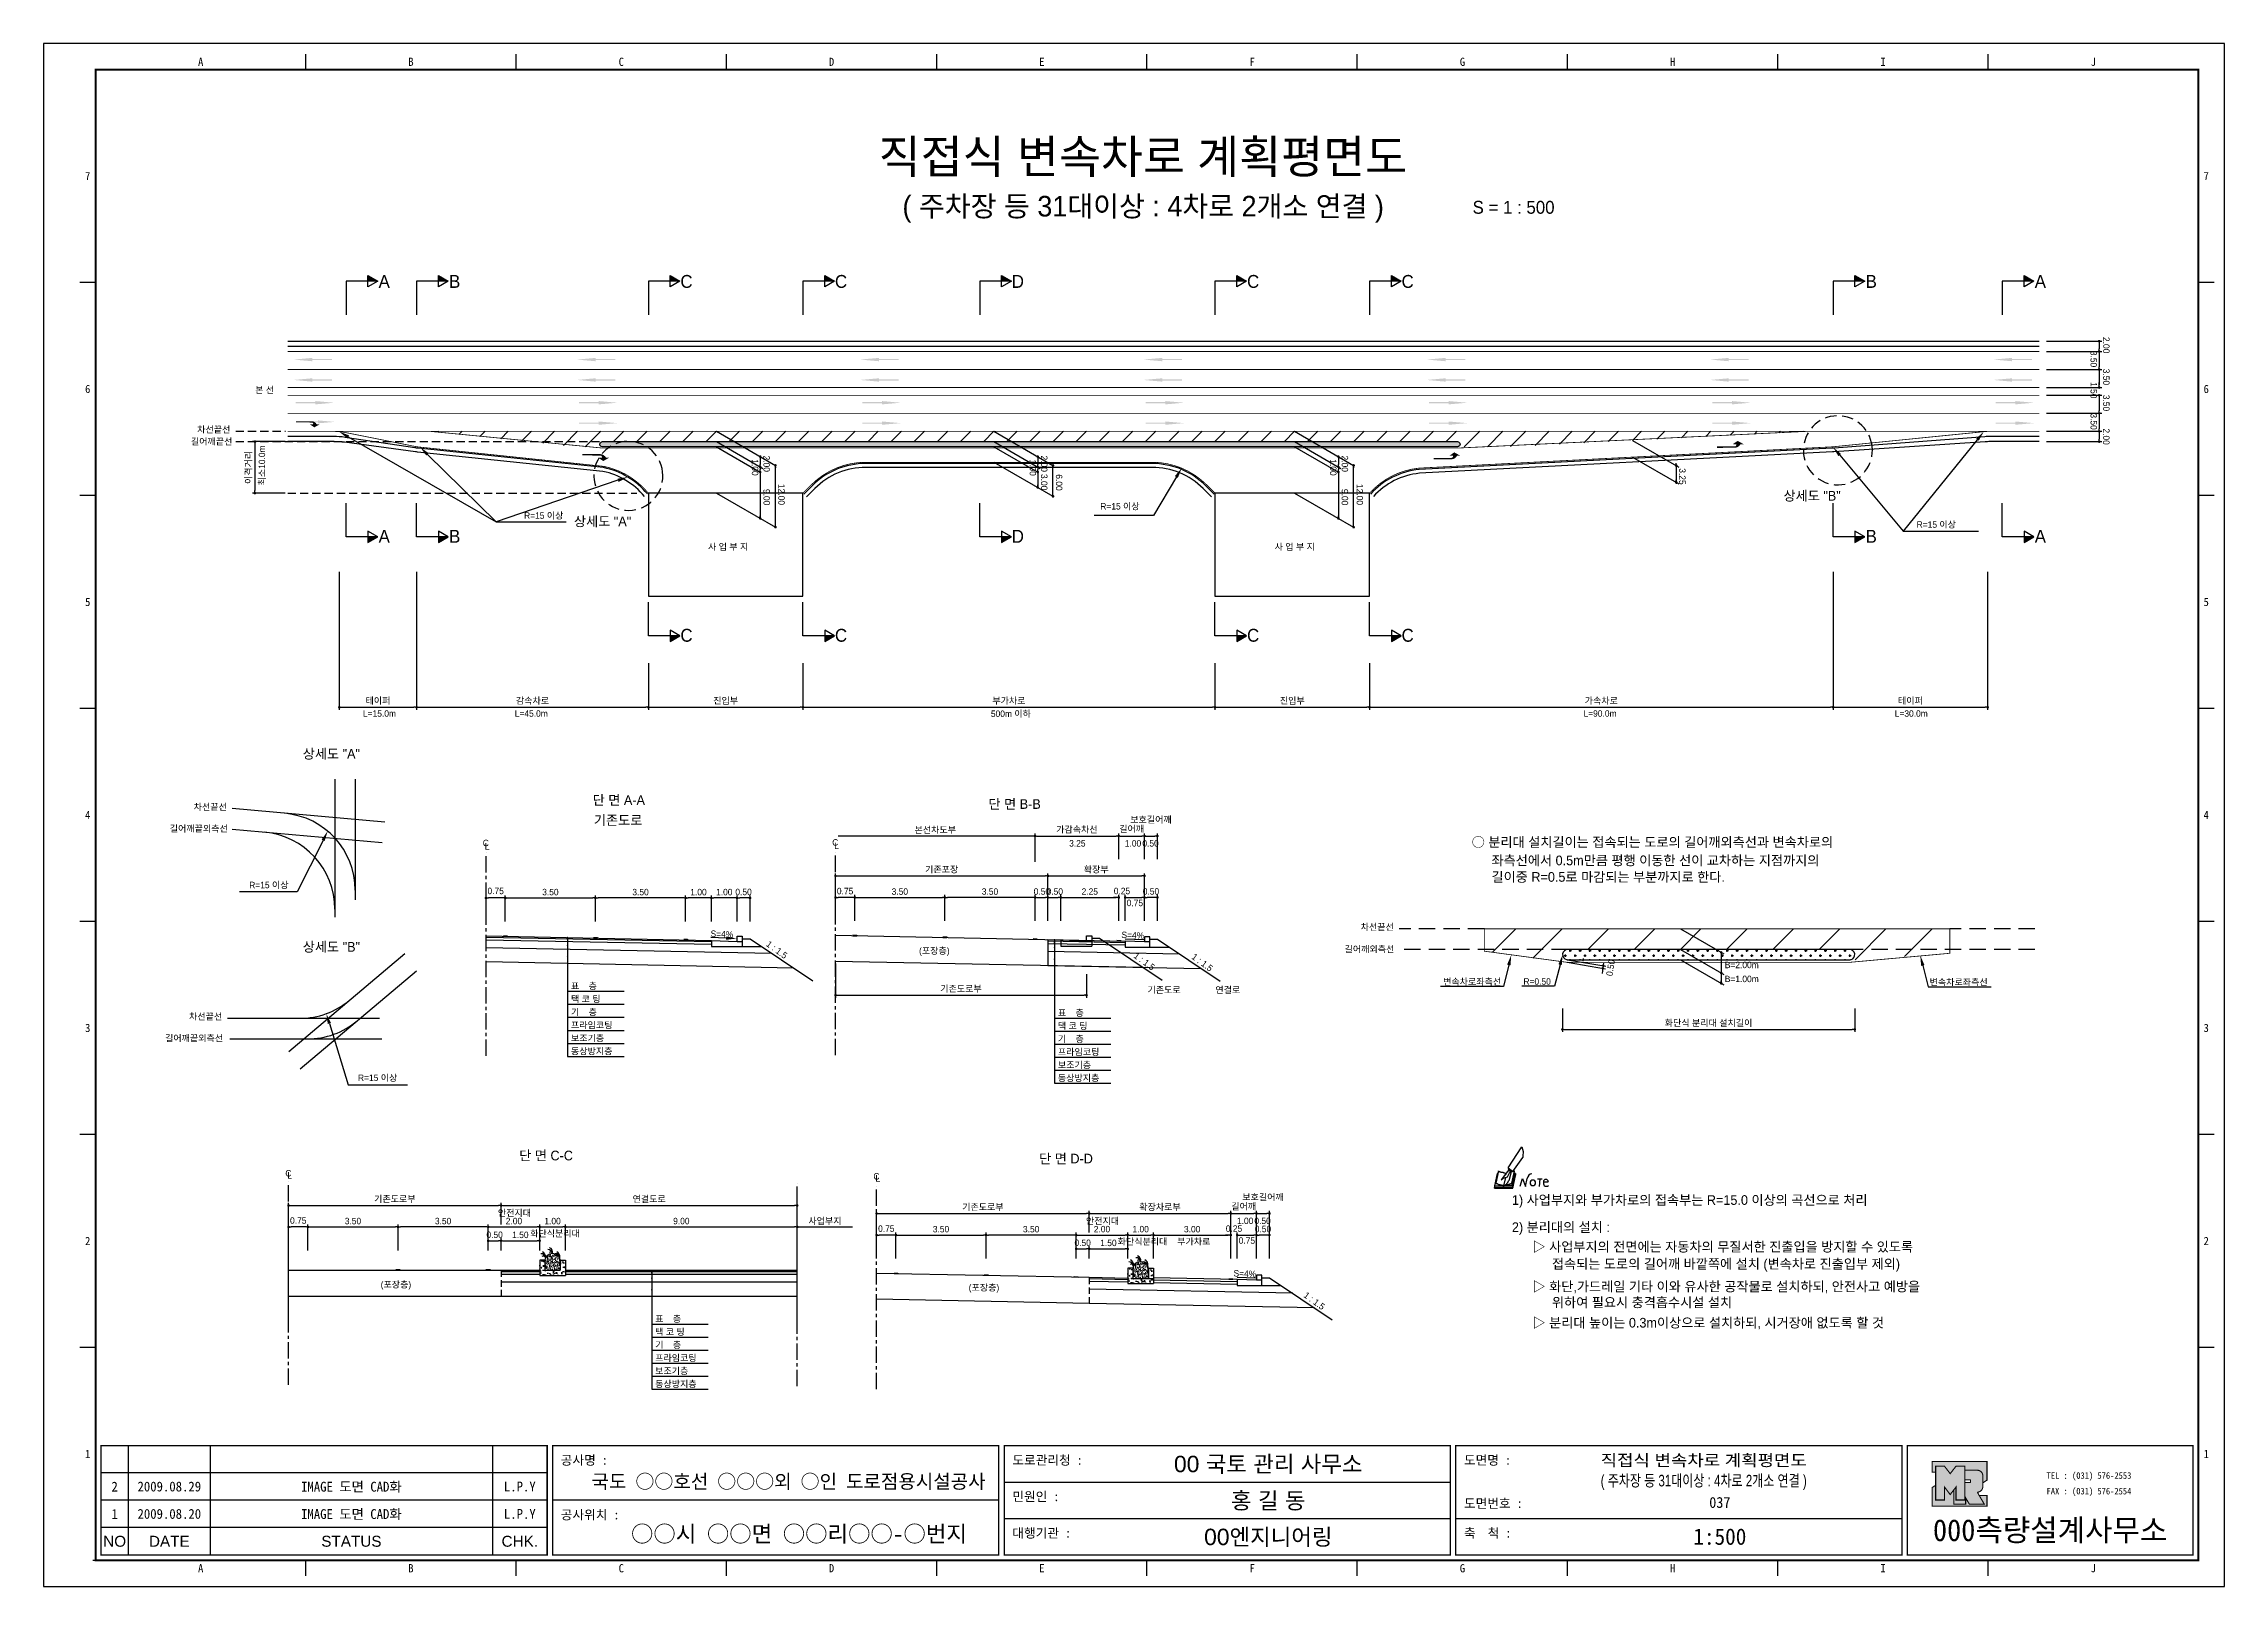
# Model space of a CAD drawing. Header units: millimetres. Extents: x 579 to 1002, y -21 to 278.
import ezdxf
from ezdxf.enums import TextEntityAlignment as Align

# ---------------------------------------------------------------- set-up
doc = ezdxf.new("R2010")
doc.units = ezdxf.units.MM
doc.linetypes.add('CENTER', pattern=[50.8, 31.75, -6.35, 6.35, -6.35])
doc.linetypes.add('HIDDEN', pattern=[9.525, 6.35, -3.175])
for name, color, linetype in [('CC-GSTR-0004', 4, 'Continuous'), ('CM-LANE-0030', 30, 'Continuous'), ('CZ-DIMT-0002', 7, 'Continuous'), ('CZ-EXST-0002', 1, 'Continuous'), ('CZ-LIN1-0007', 7, 'Continuous'), ('CZ-LIN2-0003', 3, 'Continuous'), ('CZ-LINE-0001', 7, 'Continuous'), ('CZ-TEXT-BOX0', 7, 'Continuous'), ('TITLE', 7, 'Continuous')]:
    doc.layers.add(name, color=color, linetype=linetype)
doc.styles.add('견고딕', font='arial.ttf')
doc.styles.add('돋움', font='')
doc.styles.add('돋음체', font='')
doc.styles.get('돋움').set_extended_font_data('Dotum')
doc.styles.get('돋음체').set_extended_font_data('DotumChe')

msp = doc.modelspace()

# ---------------------------------------------------------------- texts
at = {"layer": 'CZ-DIMT-0002', "style": '돋움'}
for s, height, p in [('A', 2.5, (644.81, 232.26)), ('B', 2.5, (658.49, 232.26)), ('C', 2.5, (703.49, 232.26)), ('C', 2.5, (733.49, 232.26)), ('D', 2.5, (767.82, 232.26)), ('C', 2.5, (813.49, 232.26)), ('C', 2.5, (843.49, 232.26)), ('B', 2.5, (933.49, 232.26)), ('A', 2.5, (966.32, 232.26)), ('본 선', 1.25, (621.59, 211.19)), ('차선끝선', 1.25, (611.71, 203.51)), ('길어깨끝선', 1.25, (611.3, 201.2)), ('상세도 "B"', 1.875, (922.01, 190.66)), ('R=15 이상', 1.25, (675.78, 186.82)), ('상세도 "A"', 1.875, (687.2, 185.7)), ('R=15 이상', 1.25, (787.64, 188.62)), ('A', 2.5, (644.81, 182.8)), ('B', 2.5, (658.49, 182.8)), ('D', 2.5, (767.82, 182.8)), ('B', 2.5, (933.49, 182.8)), ('R=15 이상', 1.25, (946.12, 185.08)), ('A', 2.5, (966.32, 182.8)), ('사 업 부 지', 1.25, (711.58, 180.76)), ('사 업 부 지', 1.25, (821.58, 180.76)), ('C', 2.5, (703.49, 163.59)), ('C', 2.5, (733.49, 163.59)), ('C', 2.5, (813.49, 163.59)), ('C', 2.5, (843.49, 163.59)), ('L=15.0m', 1.25, (643.89, 148.41)), ('L=45.0m', 1.25, (673.36, 148.41)), ('500m 이하', 1.25, (766.47, 148.37)), ('L=90.0m', 1.25, (880.84, 148.41)), ('L=30.0m', 1.25, (941.26, 148.41)), ('차선끝선', 1.25, (611.04, 130.28)), ('길어깨끝외측선', 1.25, (608.81, 126.08)), ('C', 1.25, (664.53, 123.29)), ('L', 1.25, (664.79, 122.63)), ('C', 1.25, (732.37, 123.4)), ('L', 1.25, (732.63, 122.74)), ('R=15 이상', 1.25, (622.42, 115.13)), ('차선끝선', 1.25, (837.59, 106.97)), ('차선끝선', 1.25, (610.14, 89.6)), ('길어깨끝외측선', 1.25, (607.9, 85.4)), ('R=15 이상', 1.25, (643.53, 77.72)), ('C', 1.25, (626.2, 59.19)), ('L', 1.25, (626.47, 58.79)), ('C', 1.25, (740.37, 58.6)), ('L', 1.25, (740.63, 58.2))]:
    msp.add_text(s, height=height, dxfattribs=at).set_placement(p, align=Align.MIDDLE_CENTER)
for s, rotation, p in [('2.00', 270, (978.5, 221.48)), ('3.50', 270, (976.06, 218.79)), ('1.50', 270, (976.06, 212.73)), ('3.50', 270, (978.5, 215.32)), ('3.50', 270, (978.5, 210.26)), ('3.50', 270, (976.06, 206.65)), ('2.00', 270, (978.5, 203.73)), ('최소10.0m', 90, (621.69, 192.66))]:
    msp.add_text(s, height=1.25, rotation=rotation, dxfattribs=at).set_placement(p)
for s, p in [('3.25', (777.78, 122.59)), ('1.00', (788.59, 122.59)), ('0.50', (791.99, 122.59)), ('(포장층)', (748.64, 101.75)), ('길어깨외측선', (831.24, 102.06)), ('B=2.00m', (905.06, 98.99)), ('B=1.00m', (905.06, 96.28)), ('표    층', (681.07, 94.91)), ('택 코 팅', (681.07, 92.38)), ('기존도로', (792.98, 94.15)), ('연결로', (806.17, 94.15)), ('변속차로좌측선', (850.38, 95.74)), ('R=0.50', (865.97, 95.78)), ('변속차로좌측선', (944.82, 95.65)), ('기    층', (681.07, 89.84)), ('표    층', (775.59, 89.7)), ('프라임코팅', (681.07, 87.31)), ('보조기층', (681.07, 84.78)), ('기    층', (775.59, 84.64)), ('택 코 팅', (775.59, 87.17)), ('동상방지층', (681.07, 82.25)), ('프라임코팅', (775.59, 82.11)), ('보조기층', (775.59, 79.58)), ('동상방지층', (775.59, 77.05)), ('안전지대', (666.87, 50.87)), ('화단식분리대', (673.14, 46.89)), ('사업부지', (727.15, 49.3)), ('안전지대', (781.03, 49.3)), ('화단식분리대', (787.18, 45.32)), ('부가차로', (798.76, 45.32)), ('1.00', (810.35, 49.33)), ('0.50', (813.74, 49.33)), ('(포장층)', (644.12, 36.98)), ('(포장층)', (758.28, 36.39)), ('표    층', (697.41, 30.33)), ('기    층', (697.41, 25.26)), ('택 코 팅', (697.41, 27.8)), ('프라임코팅', (697.41, 22.73)), ('보조기층', (697.41, 20.2)), ('동상방지층', (697.41, 17.67))]:
    msp.add_text(s, height=1.25, dxfattribs=at).set_placement(p)
for s, p in [('○ 분리대 설치길이는 접속되는 도로의 길어깨외측선과 변속차로의', (855.92, 123.46)), ('좌측선에서 0.5m만큼 평행 이동한 선이 교차하는 지점까지의', (859.77, 119.9)), ('길이중 R=0.5로 마감되는 부분까지로 한다.', (859.77, 116.7)), ('1) 사업부지와 부가차로의 접속부는 R=15.0 이상의 곡선으로 처리', (863.73, 54)), ('2) 분리대의 설치 :', (863.73, 48.73)), ('▷ 사업부지의 전면에는 자동차의 무질서한 진출입을 방지할 수 있도록', (867.72, 44.93)), ('접속되는 도로의 길어깨 바깥쪽에 설치 (변속차로 진출입부 제외)', (871.5, 41.61)), ('▷ 화단,가드레일 기타 이와 유사한 공작물로 설치하되, 안전사고 예방을', (867.72, 37.21)), ('위하여 필요시 충격흡수시설 설치', (871.5, 34.14)), ('▷ 분리대 높이는 0.3m이상으로 설치하되, 시거장애 없도록 할 것', (867.72, 30.19))]:
    msp.add_text(s, height=1.875, dxfattribs=at).set_placement(p, align=Align.MIDDLE_LEFT)
for s, rotation, p in [('S=4%', 357.7094, (710.37, 105.61)), ('S=4%', 357.7094, (790.14, 105.39)), ('1 : 1.5', 323.8881, (721.03, 102.57)), ('1 : 1.5', 323.8881, (792.38, 100.3)), ('1 : 1.5', 323.8881, (803.63, 100.1)), ('S=4%', 357.7094, (811.89, 39.72)), ('1 : 1.5', 323.8881, (825.38, 34.43))]:
    msp.add_text(s, height=1.25, rotation=rotation, dxfattribs=at).set_placement(p, align=Align.MIDDLE_CENTER)
at = {"layer": 'CZ-DIMT-0002', "char_height": 1.25, "attachment_point": 5, "style": '돋움'}
for s, insert, rotation in [('1.00', (716.79, 196.16), 270), ('\\A1;2.00', (719.05, 196.88), 270), ('1.00', (770.72, 196.12), 270), ('\\A1;2.00', (772.93, 196.88), 270), ('3.00', (772.93, 193.3), 270), ('6.00', (775.82, 193.24), 270), ('1.00', (829.04, 196.16), 270), ('\\A1;2.00', (831.3, 196.88), 270), ('3.25', (896.81, 194.41), 270), ('9.00', (719.05, 190.4), 270), ('12.00', (721.94, 190.91), 270), ('9.00', (831.3, 190.4), 270), ('12.00', (834.19, 190.91), 270), ('\\A1;0.50', (882.9, 99.06), 80.5236)]:
    msp.add_mtext(s, dxfattribs=dict(at, insert=insert, rotation=rotation))
at = {"layer": 'CZ-DIMT-0002', "insert": (751.78, 125.78), "char_height": 1.25, "attachment_point": 5, "style": '돋움'}
msp.add_mtext('본선차도부', dxfattribs=at)
at = {"layer": 'CZ-LINE-0001', "insert": (618.51, 196.17), "char_height": 1.25, "attachment_point": 5, "rotation": 90, "style": '돋움'}
msp.add_mtext('\\A1;이격거리', dxfattribs=at)
at = {"layer": 'CZ-LINE-0001', "char_height": 1.25, "attachment_point": 5, "style": '돋움'}
for s, insert in [('\\A1;테이퍼', (643.59, 150.83)), ('\\A1;감속차로', (673.59, 150.83)), ('\\A1;진입부', (711.09, 150.83)), ('\\A1;부가차로', (766.09, 150.83)), ('\\A1;진입부', (821.09, 150.83)), ('\\A1;가속차로', (881.09, 150.83)), ('\\A1;테이퍼', (941.09, 150.83)), ('\\A1;보호길어깨', (793.66, 127.75)), ('\\A1;가감속차선', (779.28, 125.83)), ('\\A1;길어깨', (789.91, 125.96)), ('\\A1;기존포장', (753.03, 118.09)), ('\\A1;확장부', (783.03, 118.09)), ('\\A1;0.75', (666.45, 113.97)), ('\\A1;3.50', (677.07, 113.75)), ('\\A1;3.50', (694.57, 113.75)), ('\\A1;1.00', (705.82, 113.75)), ('\\A1;1.00', (710.82, 113.75)), ('\\A1;0.50', (714.57, 113.77)), ('\\A1;0.75', (734.28, 113.95)), ('\\A1;3.50', (744.91, 113.85)), ('\\A1;3.50', (762.41, 113.85)), ('\\A1;0.50', (772.49, 113.86)), ('\\A1;0.50', (774.99, 113.86)), ('\\A1;2.25', (781.78, 113.85)), ('\\A1;0.25', (788.03, 113.96)), ('\\A1;0.50', (793.66, 113.88)), ('\\A1;0.75', (790.53, 111.64)), ('\\A1;기존도로부', (756.78, 94.94)), ('\\A1;화단식 분리대 설치길이', (901.91, 88.3)), ('\\A1;보호길어깨', (815.41, 54.49)), ('\\A1;기존도로부', (646.87, 54.14)), ('\\A1;연결도로', (696.24, 54.13)), ('\\A1;기존도로부', (761.03, 52.57)), ('\\A1;확장차로{\\fGulimChe|b0|i0|c129|p32;부}', (795.41, 52.57)), ('\\A1;길어깨', (811.66, 52.7)), ('\\A1;0.75', (628.12, 50.01)), ('\\A1;3.50', (638.74, 49.91)), ('\\A1;3.50', (656.24, 49.91)), ('\\A1;0.50', (666.24, 47.25)), ('\\A1;2.00', (669.99, 49.91)), ('\\A1;1.50', (671.24, 47.23)), ('\\A1;1.00', (677.49, 49.91)), ('\\A1;9.00', (702.49, 49.91)), ('\\A1;0.75', (742.28, 48.44)), ('\\A1;3.50', (752.9, 48.34)), ('\\A1;3.50', (770.4, 48.34)), ('\\A1;2.00', (784.15, 48.34)), ('\\A1;1.00', (791.66, 48.34)), ('\\A1;3.00', (801.66, 48.34)), ('\\A1;0.25', (809.78, 48.45)), ('\\A1;0.75', (812.28, 46.12)), ('\\A1;0.50', (815.41, 48.37)), ('\\A1;0.50', (780.4, 45.69)), ('\\A1;1.50', (785.4, 45.67))]:
    msp.add_mtext(s, dxfattribs=dict(at, insert=insert))
at = {"layer": 'CZ-TEXT-BOX0', "style": '돋움'}
for s, p in [('상세도 "A"', (634.55, 140.59)), ('단 면 A-A', (690.35, 131.61)), ('단 면 B-B', (767.19, 130.85)), ('기존도로', (690.21, 127.71)), ('상세도 "B"', (634.56, 103.13)), ('단 면 C-C', (676.23, 62.63)), ('단 면 D-D', (777.17, 62.04))]:
    msp.add_text(s, height=1.875, dxfattribs=at).set_placement(p, align=Align.MIDDLE_CENTER)
at = {"layer": 'TITLE', "color": 3, "linetype": 'Continuous', "style": '돋음체'}
for s, p in [('A', (609.18, 274.88)), ('B', (650, 274.88)), ('C', (690.83, 274.88)), ('D', (731.65, 274.88)), ('E', (772.48, 274.88)), ('F', (813.3, 274.88)), ('G', (854.13, 274.88)), ('H', (894.95, 274.88)), ('I', (935.78, 274.88)), ('J', (976.6, 274.88)), ('7', (587.25, 252.71)), ('7', (998.52, 252.71)), ('6', (587.25, 211.38)), ('6', (998.52, 211.38)), ('5', (587.25, 170.05)), ('5', (998.52, 170.05)), ('4', (587.25, 128.72)), ('4', (998.52, 128.72)), ('3', (587.25, 87.39)), ('3', (998.52, 87.39)), ('2', (587.25, 46.06)), ('2', (998.52, 46.06)), ('1', (587.25, 4.73)), ('1', (998.52, 4.73)), ('A', (609.18, -17.45)), ('B', (650, -17.45)), ('C', (690.83, -17.45)), ('D', (731.65, -17.45)), ('E', (772.48, -17.45)), ('F', (813.3, -17.45)), ('G', (854.13, -17.45)), ('H', (894.95, -17.45)), ('I', (935.78, -17.45)), ('J', (976.6, -17.45))]:
    msp.add_text(s, height=1.59, dxfattribs=at).set_placement(p, align=Align.MIDDLE)
at = {"layer": 'TITLE', "style": '돋움'}
for s, height, p in [('직접식 변속차로 계획평면도', 6.5, (792.1, 256.49)), ('( 주차장 등 31대이상 : 4차로 2개소 연결 )', 4, (792.15, 246.86))]:
    msp.add_text(s, height=height, dxfattribs=at).set_placement(p, align=Align.MIDDLE_CENTER)
msp.add_text('S = 1 : 500', height=2.5, dxfattribs=at).set_placement((856.1, 246.64), align=Align.MIDDLE_LEFT)
at = {"layer": 'TITLE', "style": '돋음체'}
for s, p in [('공사명 : ', (679.09, 2.63)), ('도로관리청 :', (766.76, 2.63)), ('도면명 :', (854.43, 2.63)), ('민원인 :', (766.76, -4.44)), ('도면번호 :', (854.43, -5.76)), ('공사위치 :', (679.09, -7.98)), ('대행기관 :', (766.76, -11.52)), ('축  척 :', (854.43, -11.52))]:
    msp.add_text(s, height=1.804, dxfattribs=at).set_placement(p)
at = {"layer": 'TITLE', "color": 7, "linetype": 'Continuous'}
for s, height, style, p in [('00 국토 관리 사무소', 3.1832, '견고딕', (816.43, 2.81)), ('국도 ○○호선 ○○○외 ○인 도로점용시설공사', 2.7, '돋음체', (723.31, -0.58)), ('홍 길 동', 3.183, '견고딕', (816.43, -4.27)), ('○○시 ○○면 ○○리○○-○번지', 3.1832, '돋음체', (725.33, -10.74)), ('00엔지니어링', 3.183, '견고딕', (816.43, -11.34))]:
    msp.add_text(s, height=height, dxfattribs=dict(at, style=style)).set_placement(p, align=Align.MIDDLE)
at = {"layer": 'TITLE', "style": '돋움'}
for s, width, p, p2 in [('직접식 변속차로 계획평면도', 1.010039, (880.97, 2.38), (920.97, 2.38)), ('( 주차장 등 31대이상 : 4차로 2개소 연결 )', 0.670122, (880.97, -1.57), (920.97, -1.57))]:
    msp.add_text(s, height=2.25, dxfattribs=dict(at, width=width)).set_placement(p, p2, align=Align.FIT)
at = {"layer": 'TITLE', "color": 180, "style": '돋음체'}
for s, p in [('TEL : (031) 576-2553', (967.53, -0.1)), ('FAX : (031) 576-2554', (967.53, -3.13))]:
    msp.add_text(s, height=1.2733, dxfattribs=at).set_placement(p)
at = {"layer": 'TITLE', "color": 1, "linetype": 'Continuous', "style": '돋음체'}
msp.add_text('2', height=1.91, dxfattribs=at).set_placement((592.48, -1.61), align=Align.MIDDLE)
at = {"layer": 'TITLE', "linetype": 'Continuous'}
for s, height, style, p in [('2009.08.29', 1.91, '돋음체', (603.09, -1.61)), ('L.P.Y', 1.91, '돋음체', (671.13, -1.61)), ('037', 2.122, '돋음체', (904.1, -4.7)), ('1', 1.91, '돋음체', (592.48, -6.92)), ('2009.08.20', 1.91, '돋음체', (603.09, -6.92)), ('L.P.Y', 1.91, '돋음체', (671.13, -6.92)), ('NO', 2.122, '견고딕', (592.48, -12.22)), ('DATE', 2.122, '견고딕', (603.09, -12.22)), ('STATUS', 2.122, '견고딕', (638.44, -12.22)), ('CHK.', 2.122, '견고딕', (671.13, -12.22)), ('1:500', 3.183, '돋음체', (904.1, -11.34))]:
    msp.add_text(s, height=height, dxfattribs=dict(at, style=style)).set_placement(p, align=Align.MIDDLE)
at = {"layer": 'TITLE', "style": '돋음체'}
for p in [(638.44, -1.61), (638.44, -6.92)]:
    msp.add_text('IMAGE 도면 CAD화', height=1.9099, dxfattribs=at).set_placement(p, align=Align.MIDDLE)
at = {"layer": 'TITLE', "color": 180, "style": '돋음체'}
msp.add_text('000측량설계사무소', height=4.244, dxfattribs=at).set_placement((968.23, -12.19), align=Align.CENTER)

# ---------------------------------------------------------------- blocks, each defined once
blk = doc.blocks.new('note')
for p, q in [((0.85, 3.5), (3.53, 7.57)), ((1.8, 2.79), (3.74, 5.46)), ((3.53, 7.57), (3.8, 6.64)), ((3.8, 6.64), (3.69, 5.72)), ((3.69, 5.72), (3.74, 5.46)), ((-1.24, 2.36), (-1.77, 0)), ((-1.77, 0), (1.77, 0)), ((-1.77, 0), (-1.77, -0.3)), ((-1.53, 0.52), (-1.55, 0.54)), ((-1.01, 2.9), (-1.53, 0.52)), ((-1.48, 0.48), (-1.53, 0.52)), ((-1.43, 0.44), (-1.48, 0.48)), ((-1.38, 0.41), (-1.43, 0.44)), ((-1.33, 0.4), (-1.38, 0.41)), ((-1.27, 0.37), (-1.33, 0.4)), ((-1.22, 0.35), (-1.27, 0.37)), ((-1.13, 2.36), (-1.24, 2.36)), ((-1.17, 0.33), (-1.22, 0.35)), ((-1.12, 0.32), (-1.17, 0.33)), ((-1.02, 0.25), (-1.12, 0.32)), ((-0.97, 0.22), (-1.02, 0.25)), ((-1, 2.9), (-1.01, 2.9)), ((-0.98, 2.85), (-1, 2.9)), ((-0.95, 2.8), (-0.98, 2.85)), ((-0.93, 0.21), (-0.97, 0.22)), ((-0.9, 2.75), (-0.95, 2.8)), ((-0.88, 0.19), (-0.93, 0.21)), ((-0.85, 2.72), (-0.9, 2.75)), ((-0.8, 0.18), (-0.88, 0.19)), ((-0.79, 2.69), (-0.85, 2.72)), ((-0.75, 0.17), (-0.8, 0.18)), ((-0.74, 2.68), (-0.79, 2.69)), ((-0.7, 0.16), (-0.75, 0.17)), ((-0.69, 2.65), (-0.74, 2.68)), ((-0.64, 0.15), (-0.7, 0.16)), ((-0.64, 2.65), (-0.69, 2.65)), ((-0.59, 2.63), (-0.64, 2.65)), ((-0.58, 0.14), (-0.64, 0.15)), ((-0.54, 2.62), (-0.59, 2.63)), ((-0.53, 0.13), (-0.58, 0.14)), ((-0.48, 2.61), (-0.54, 2.62)), ((-0.48, 0.12), (-0.53, 0.13)), ((-0.43, 2.61), (-0.48, 2.61)), ((-0.43, 0.11), (-0.48, 0.12)), ((0.75, 2.77), (-0.46, 1.16)), ((0.37, 2.24), (-0.46, 1.16)), ((-0.46, 1.16), (-0.08, 1.47)), ((-0.38, 2.59), (-0.43, 2.61)), ((-0.38, 0.08), (-0.43, 0.11)), ((-0.33, 2.59), (-0.38, 2.59)), ((-0.29, 0.06), (-0.38, 0.08)), ((-0.27, 2.58), (-0.33, 2.59)), ((-0.23, 0.05), (-0.29, 0.06)), ((-0.22, 2.57), (-0.27, 2.58)), ((-0.16, 0.04), (-0.23, 0.05)), ((-0.17, 2.56), (-0.22, 2.57)), ((-0.12, 2.55), (-0.17, 2.56)), ((-0.11, 0.03), (-0.16, 0.04)), ((-0.07, 2.53), (-0.12, 2.55)), ((-0.04, 0.02), (-0.11, 0.03)), ((-0.08, 1.47), (0.72, 1.75)), ((-0.01, 2.51), (-0.07, 2.53)), ((-0.05, -0.3), (-0.05, 0)), ((0, 0), (-0.04, 0.02)), ((0.04, 2.5), (-0.01, 2.51)), ((0.37, 1.63), (0, 0)), ((0, 0), (1.6, 0.53)), ((0, 0), (1.65, 0.18)), ((0, 0.01), (0.06, 0.04)), ((0, -0.3), (0, 0)), ((0.09, 2.48), (0.04, 2.5)), ((0.05, -0.3), (0.05, 0)), ((0.06, 0.04), (0.11, 0.07)), ((0.14, 2.48), (0.09, 2.48)), ((0.11, 0.07), (0.16, 0.09)), ((0.2, 2.47), (0.14, 2.48)), ((0.16, 0.09), (0.21, 0.12)), ((0.26, 2.43), (0.18, 2.46)), ((0.21, 0.12), (0.27, 0.14)), ((0.34, 2.4), (0.26, 2.43)), ((0.27, 0.14), (0.36, 0.19)), ((0.45, 2.37), (0.34, 2.4)), ((0.36, 0.19), (0.41, 0.22)), ((0.41, 0.22), (0.46, 0.27)), ((0.46, 0.27), (0.51, 0.3)), ((0.51, 0.3), (0.56, 0.34)), ((0.56, 0.34), (0.6, 0.4)), ((0.6, 0.4), (0.64, 0.45)), ((0.64, 0.45), (0.67, 0.51)), ((0.67, 0.51), (0.74, 0.58)), ((0.72, 1.75), (1.16, 2.53)), ((0.74, 0.58), (0.79, 0.63)), ((1, 3.1), (0.75, 2.77)), ((0.79, 0.63), (0.83, 0.68)), ((0.83, 0.68), (0.86, 0.73)), ((0.85, 3.5), (1.8, 2.79)), ((1, 3.4), (0.85, 3.21)), ((0.85, 3.21), (1.52, 2.71)), ((0.86, 0.73), (0.89, 0.79)), ((0.89, 0.84), (0.92, 0.89)), ((0.89, 0.79), (0.89, 0.84)), ((0.92, 0.89), (0.96, 0.95)), ((0.96, 0.95), (1.01, 0.97)), ((1.47, 2.74), (1.01, 0.97)), ((1.16, 2.53), (1.37, 2.82)), ((2.13, 2.84), (1.44, 2.63)), ((1.52, 2.71), (1.66, 2.9)), ((1.6, 0.53), (2.13, 2.84)), ((1.65, 0.18), (2.19, 2.48)), ((1.77, 0), (2.3, 2.36)), ((1.77, -0.3), (2.3, 2.07)), ((1.77, -0.38), (2.3, 1.99)), ((1.77, -0.44), (2.3, 1.93)), ((1.77, 0), (1.77, -0.3)), ((2.19, 2.48), (2.04, 2.47)), ((2.3, 2.36), (2.16, 2.36)), ((2.3, 2.36), (2.3, 2.07)), ((3.21, -0.08), (3.68, 1.4)), ((3.68, 1.4), (4.26, -0.14)), ((4.26, -0.14), (4.56, 1.44)), ((6.55, 1.34), (7.46, 1.34)), ((7.01, 1.34), (6.87, -0.11)), ((7.71, 0.77), (7.71, 0.55)), ((7.71, 0.77), (8.67, 0.77)), ((-1.77, -0.3), (1.77, -0.3)), ((-1.77, -0.43), (-1.77, -0.3)), ((-1.77, -0.37), (1.77, -0.37)), ((-1.77, -0.43), (1.77, -0.43))]:
    blk.add_line(p, q)
for centre, major_axis, start_param, end_param in [((0.4, 2.31), (0.0702, 0.0702), 3.283946, 6.425539), ((5.68, 1.23), (-0.806, 0.806), -0.591174, 0.597824), ((5.66, 0.58), (-0.378, 0.378), 3.926991, 10.210176), ((8.3, 0.49), (0.422, 0.422), 2.265602, 4.634911), ((8.19, 0.77), (-0.342, 0.342), 3.926991, 7.068583)]:
    blk.add_ellipse(centre, major_axis=major_axis, ratio=1, start_param=start_param, end_param=end_param)
blk = doc.blocks.new('_Dot')
at = {"color": 0, "linetype": 'ByBlock', "lineweight": -2}
blk.add_line((-0.5, 0), (-1, 0), dxfattribs=at)
at = {"color": 0, "linetype": 'ByBlock', "const_width": 0.5}
blk.add_lwpolyline([(-0.25, 0, 1), (0.25, 0, 1)], format="xyb", close=True, dxfattribs=at)

# ---------------------------------------------------------------- hatches: boundary and pattern name
at = {"layer": 'CM-LANE-0030'}
h = msp.add_hatch(dxfattribs=at)
h.set_pattern_fill('ANSI31', color=256, style=0)
h.set_pattern_definition([(45, (-1394.8625, 433.8724), (-2.245064, 2.245064), [])])
h.paths.add_polyline_path([(653.65, 203.17), (682.33, 200.17), (687.14, 200.17), (687.11, 200.17, -0.949204), (687.16, 201.17), (853.17, 201.17, -0.974596), (853.2, 200.17), (853.18, 200.17), (862.91, 200.17), (921.15, 203.17)])
at = {"layer": 'CZ-EXST-0002'}
h = msp.add_hatch(dxfattribs=at)
h.set_pattern_fill('AR-CONC', color=256, scale=0.01, style=0)
h.set_pattern_definition([(50, (-433.126, 3523.2088), (1.8218467, -0.15939086), [0.1905, -2.0955]), (355, (-433.126, 3523.2088), (-0.3524283, 1.9105664), [0.1524, -1.6764]), (100.451, (-432.9742, 3523.1955), (1.469425, 1.7511669), [0.1619, -1.7809]), (46.1842, (-433.126, 3523.7168), (2.7107904, -0.4204233), [0.28575, -3.14325]), (96.6356, (-432.9, 3523.6817), (2.3740423, 2.4742556), [0.24285, -2.67135]), (351.184, (-433.126, 3523.7168), (2.374046, 2.4742512), [0.2286, -2.5146]), (21, (-432.872, 3523.5898), (1.5161488, -1.0226552), [0.1905, -2.0955]), (326, (-432.872, 3523.5898), (0.6180203, 1.8418797), [0.1524, -1.6764]), (71.4514, (-432.7457, 3523.5045), (2.1341649, 0.8192286), [0.1619, -1.7809]), (37.5, (-433.126, 3523.20876), (0.03088603, 0.84555039), [0, -1.65608, 0, -1.7018, 0, -1.68275]), (7.5, (-433.126, 3523.2088), (0.66819663, 1.00180575), [0, -0.97028, 0, -1.61798, 0, -0.64135]), (327.5, (-433.69245, 3523.20876), (1.35590595, -0.05728744), [0, -0.635, 0, -1.9812, 0, -2.6289]), (317.5, (-433.9464, 3523.2088), (1.4812918, 0.2542649), [0, -0.8255, 0, -1.31572, 0, -1.8669])])
h.paths.add_polyline_path([(679.99, 39.36), (679.99, 42.36), (678.99, 42.36), (678.99, 40.36), (675.99, 40.36), (675.99, 42.36), (674.99, 42.36), (674.99, 39.36)])
h = msp.add_hatch(dxfattribs=at)
h.set_pattern_fill('AR-SAND', color=256, scale=0.01, style=0)
h.set_pattern_definition([(37.5, (-433.12603, 3523.20876), (-0.016000313, 0.489413237), [0, -0.38608, 0, -0.4318, 0, -0.41275]), (7.5, (-433.126, 3523.20876), (0.44952328, 0.7168251), [0, -0.20828, 0, -0.34798, 0, -0.13335]), (327.5, (-433.43845, 3523.20876), (0.79099237, 0.001437185), [0, -0.127, 0, -0.4572, 0, -0.5969]), (317.5, (-433.43845, 3523.20876), (0.76355645, 0.22292932), [0, -0.0635, 0, -0.29972, 0, -0.3429])])
edge = h.paths.add_edge_path()
edge.add_line((678.99, 40.36), (678.99, 42.36))
edge.add_ellipse((677.49, 42.36), major_axis=(-1.5, 0), ratio=0.829212, start_angle=180, end_angle=360)
edge.add_line((675.99, 42.36), (675.99, 40.36))
edge.add_line((675.99, 40.36), (678.99, 40.36))
h = msp.add_hatch(dxfattribs=at)
h.set_pattern_fill('AR-CONC', color=256, scale=0.01, style=0)
h.set_pattern_definition([(50, (-318.961, 3521.6404), (1.8218467, -0.15939086), [0.1905, -2.0955]), (355, (-318.961, 3521.6404), (-0.3524283, 1.9105664), [0.1524, -1.6764]), (100.451, (-318.8092, 3521.627), (1.469425, 1.7511669), [0.1619, -1.7809]), (46.1842, (-318.961, 3522.1484), (2.7107904, -0.4204233), [0.28575, -3.14325]), (96.6356, (-318.7351, 3522.1133), (2.3740423, 2.4742556), [0.24285, -2.67135]), (351.184, (-318.961, 3522.1484), (2.374046, 2.4742512), [0.2286, -2.5146]), (21, (-318.707, 3522.0214), (1.5161488, -1.0226552), [0.1905, -2.0955]), (326, (-318.707, 3522.0214), (0.6180203, 1.8418797), [0.1524, -1.6764]), (71.4514, (-318.5807, 3521.9361), (2.1341649, 0.8192286), [0.1619, -1.7809]), (37.5, (-318.96105, 3521.64036), (0.03088603, 0.84555039), [0, -1.65608, 0, -1.7018, 0, -1.68275]), (7.5, (-318.96105, 3521.6404), (0.66819663, 1.00180575), [0, -0.97028, 0, -1.61798, 0, -0.64135]), (327.5, (-319.5275, 3521.64036), (1.35590595, -0.05728744), [0, -0.635, 0, -1.9812, 0, -2.6289]), (317.5, (-319.7815, 3521.6404), (1.4812918, 0.2542649), [0, -0.8255, 0, -1.31572, 0, -1.8669])])
h.paths.add_polyline_path([(794.16, 37.79), (794.16, 40.79), (793.16, 40.79), (793.16, 38.79), (790.16, 38.79), (790.16, 40.79), (789.16, 40.79), (789.16, 37.79)])
h = msp.add_hatch(dxfattribs=at)
h.set_pattern_fill('AR-SAND', color=256, scale=0.01, style=0)
h.set_pattern_definition([(37.5, (-318.96105, 3521.64036), (-0.016000313, 0.489413237), [0, -0.38608, 0, -0.4318, 0, -0.41275]), (7.5, (-318.96105, 3521.64036), (0.44952328, 0.7168251), [0, -0.20828, 0, -0.34798, 0, -0.13335]), (327.5, (-319.27347, 3521.64036), (0.79099237, 0.001437185), [0, -0.127, 0, -0.4572, 0, -0.5969]), (317.5, (-319.2735, 3521.64036), (0.76355645, 0.22292932), [0, -0.0635, 0, -0.29972, 0, -0.3429])])
edge = h.paths.add_edge_path()
edge.add_ellipse((791.66, 40.79), major_axis=(-1.5, 0), ratio=0.829212, start_angle=180, end_angle=360)
edge.add_line((790.16, 40.79), (790.16, 38.79))
edge.add_line((790.16, 38.79), (793.16, 38.79))
edge.add_line((793.16, 38.79), (793.16, 40.79))
at = {"layer": 'CZ-LIN1-0007'}
for points in [[(630.84, 217.42), (630.84, 217.2), (634.67, 217.2), (634.67, 216.99), (630.84, 216.99), (630.84, 216.77), (627.19, 217.09)], [(685.84, 217.42), (685.84, 217.2), (689.67, 217.2), (689.67, 216.99), (685.84, 216.99), (685.84, 216.77), (682.19, 217.09)], [(740.84, 217.42), (740.84, 217.2), (744.67, 217.2), (744.67, 216.99), (740.84, 216.99), (740.84, 216.77), (737.19, 217.09)], [(795.84, 217.42), (795.84, 217.2), (799.67, 217.2), (799.67, 216.99), (795.84, 216.99), (795.84, 216.77), (792.19, 217.09)], [(850.84, 217.42), (850.84, 217.2), (854.67, 217.2), (854.67, 216.99), (850.84, 216.99), (850.84, 216.77), (847.19, 217.09)], [(905.84, 217.42), (905.84, 217.2), (909.67, 217.2), (909.67, 216.99), (905.84, 216.99), (905.84, 216.77), (902.19, 217.09)], [(960.84, 217.42), (960.84, 217.2), (964.67, 217.2), (964.67, 216.99), (960.84, 216.99), (960.84, 216.77), (957.19, 217.09)], [(630.84, 213.46), (630.84, 213.24), (634.67, 213.24), (634.67, 213.03), (630.84, 213.03), (630.84, 212.81), (627.19, 213.14)], [(685.84, 213.46), (685.84, 213.24), (689.67, 213.24), (689.67, 213.03), (685.84, 213.03), (685.84, 212.81), (682.19, 213.14)], [(740.84, 213.46), (740.84, 213.24), (744.67, 213.24), (744.67, 213.03), (740.84, 213.03), (740.84, 212.81), (737.19, 213.14)], [(795.84, 213.46), (795.84, 213.24), (799.67, 213.24), (799.67, 213.03), (795.84, 213.03), (795.84, 212.81), (792.19, 213.14)], [(850.84, 213.46), (850.84, 213.24), (854.67, 213.24), (854.67, 213.03), (850.84, 213.03), (850.84, 212.81), (847.19, 213.14)], [(905.84, 213.46), (905.84, 213.24), (909.67, 213.24), (909.67, 213.03), (905.84, 213.03), (905.84, 212.81), (902.19, 213.14)], [(960.84, 213.46), (960.84, 213.24), (964.67, 213.24), (964.67, 213.03), (960.84, 213.03), (960.84, 212.81), (957.19, 213.14)], [(631.45, 209.04), (631.45, 208.83), (627.62, 208.83), (627.62, 208.61), (631.45, 208.61), (631.45, 208.4), (635.1, 208.72)], [(686.45, 209.04), (686.45, 208.83), (682.62, 208.83), (682.62, 208.61), (686.45, 208.61), (686.45, 208.4), (690.1, 208.72)], [(741.45, 209.04), (741.45, 208.83), (737.62, 208.83), (737.62, 208.61), (741.45, 208.61), (741.45, 208.4), (745.1, 208.72)], [(796.45, 209.04), (796.45, 208.83), (792.62, 208.83), (792.62, 208.61), (796.45, 208.61), (796.45, 208.4), (800.1, 208.72)], [(851.45, 209.04), (851.45, 208.83), (847.62, 208.83), (847.62, 208.61), (851.45, 208.61), (851.45, 208.4), (855.1, 208.72)], [(906.45, 209.04), (906.45, 208.83), (902.62, 208.83), (902.62, 208.61), (906.45, 208.61), (906.45, 208.4), (910.1, 208.72)], [(961.45, 209.04), (961.45, 208.83), (957.62, 208.83), (957.62, 208.61), (961.45, 208.61), (961.45, 208.4), (965.1, 208.72)], [(630.81, 205.12, -0.267976), (631.71, 204.51), (632.27, 204.52), (631.23, 203.94), (630.4, 204.51), (631.01, 204.51, 0.504994), (630.74, 204.88), (627.69, 204.9), (627.69, 205.14)], [(631.94, 205.29), (631.94, 205.1), (628.51, 205.1), (628.51, 204.91), (631.94, 204.91), (631.94, 204.72), (635.21, 205)], [(686.45, 205.08), (686.45, 204.87), (682.62, 204.87), (682.62, 204.65), (686.45, 204.65), (686.45, 204.44), (690.1, 204.76)], [(741.45, 205.08), (741.45, 204.87), (737.62, 204.87), (737.62, 204.65), (741.45, 204.65), (741.45, 204.44), (745.1, 204.76)], [(796.45, 205.08), (796.45, 204.87), (792.62, 204.87), (792.62, 204.65), (796.45, 204.65), (796.45, 204.44), (800.1, 204.76)], [(851.45, 205.08), (851.45, 204.87), (847.62, 204.87), (847.62, 204.65), (851.45, 204.65), (851.45, 204.44), (855.1, 204.76)], [(906.45, 205.08), (906.45, 204.87), (902.62, 204.87), (902.62, 204.65), (906.45, 204.65), (906.45, 204.44), (910.1, 204.76)], [(961.45, 205.08), (961.45, 204.87), (957.62, 204.87), (957.62, 204.65), (961.45, 204.65), (961.45, 204.44), (965.1, 204.76)], [(852.06, 197.75, 0.267976), (853.09, 198.43), (853.72, 198.43), (852.55, 199.09), (851.6, 198.44), (852.3, 198.44, -0.504994), (851.99, 198.02), (848.52, 198), (848.53, 197.73)], [(907.06, 199.98, 0.267976), (908.09, 200.67), (908.72, 200.67), (907.55, 201.32), (906.6, 200.68), (907.3, 200.67, -0.504994), (906.99, 200.25), (903.52, 200.23), (903.53, 199.96)], [(686.83, 198.74, -0.267976), (687.86, 198.05), (688.49, 198.05), (687.32, 197.4), (686.38, 198.05), (687.07, 198.05, 0.504994), (686.76, 198.47), (683.3, 198.49), (683.3, 198.76)], [(686.2, 104.83), (686.2, 104.95), (685.45, 104.97), (685.45, 104.84)], [(703.7, 104.48), (703.7, 104.6), (702.95, 104.62), (702.95, 104.49)], [(736.53, 105.29), (736.53, 105.41), (735.78, 105.43), (735.78, 105.3)], [(754.03, 104.94), (754.03, 105.06), (753.28, 105.08), (753.28, 104.95)], [(771.53, 104.59), (771.53, 104.71), (770.78, 104.73), (770.78, 104.6)], [(787.78, 104.26), (787.78, 104.39), (787.03, 104.4), (787.03, 104.28)], [(647.87, 40.36), (647.87, 40.49), (647.12, 40.49), (647.12, 40.36)], [(665.37, 40.36), (665.37, 40.49), (664.62, 40.49), (664.62, 40.36)], [(744.53, 39.69), (744.53, 39.81), (743.78, 39.83), (743.78, 39.7)], [(762.03, 39.34), (762.03, 39.46), (761.28, 39.48), (761.28, 39.35)], [(779.53, 38.99), (779.53, 39.11), (778.78, 39.13), (778.78, 39)], [(809.53, 38.59), (809.53, 38.71), (808.78, 38.73), (808.78, 38.6)]]:
    msp.add_hatch(color=256, dxfattribs=at).paths.add_polyline_path(points)
at = {"layer": 'CZ-LIN2-0003'}
h = msp.add_hatch(dxfattribs=at)
h.set_pattern_fill('CROSS', color=256, scale=0.075, style=0)
h.set_pattern_definition([(0, (-1394.8625, 433.87236), (0.47625, 0.47625), [0.238125, -0.714375]), (90, (-1394.74343, 433.7533), (-0.47625, 0.47625), [0.238125, -0.714375])])
h.paths.add_polyline_path([(853.17, 201.17), (687.16, 201.17, 1), (687.16, 200.17), (853.17, 200.17, 1)])
msp.add_hatch(color=256, dxfattribs=at).paths.add_polyline_path([(668.7, 105.18), (668.7, 105.3), (667.95, 105.32), (667.95, 105.19)])
h = msp.add_hatch(dxfattribs=at)
h.set_pattern_fill('CROSS', color=256, scale=0.15, style=0)
h.set_pattern_definition([(0, (-1469.2695, 556.7332), (0.9525, 0.9525), [0.47625, -1.42875]), (90, (-1469.0314, 556.4951), (-0.9525, 0.9525), [0.47625, -1.42875])])
h.paths.add_polyline_path([(874.57, 102.63, 0.868933), (874.3, 100.67, -0.000934), (874.43, 100.63), (929.43, 100.63, -0.000934), (929.57, 100.67, 0.868933), (929.29, 102.63)])
at = {"layer": 'CZ-LINE-0001'}
for points in [[(641.65, 233.44), (641.65, 232.34), (643.56, 232.34)], [(655.33, 233.44), (655.33, 232.34), (657.23, 232.34)], [(700.33, 233.44), (700.33, 232.34), (702.23, 232.34)], [(730.33, 233.44), (730.33, 232.34), (732.23, 232.34)], [(764.66, 233.44), (764.66, 232.34), (766.56, 232.34)], [(810.33, 233.44), (810.33, 232.34), (812.23, 232.34)], [(840.33, 233.44), (840.33, 232.34), (842.23, 232.34)], [(930.33, 233.44), (930.33, 232.34), (932.23, 232.34)], [(963.16, 233.44), (963.16, 232.34), (965.07, 232.34)], [(643.56, 182.67), (641.65, 182.67), (641.65, 181.57)], [(657.23, 182.67), (655.33, 182.67), (655.33, 181.57)], [(766.56, 182.67), (764.66, 182.67), (764.66, 181.57)], [(932.23, 182.67), (930.33, 182.67), (930.33, 181.57)], [(965.07, 182.67), (963.16, 182.67), (963.16, 181.57)], [(702.23, 163.46), (700.33, 163.46), (700.33, 162.36)], [(732.23, 163.46), (730.33, 163.46), (730.33, 162.36)], [(812.23, 163.46), (810.33, 163.46), (810.33, 162.36)], [(842.23, 163.46), (840.33, 163.46), (840.33, 162.36)]]:
    msp.add_hatch(color=256, dxfattribs=at).paths.add_polyline_path(points)
at = {"layer": 'TITLE', "ltscale": 150}
h = msp.add_hatch(color=8, dxfattribs=at)
edge = h.paths.add_edge_path()
edge.add_line((955.96, 3.26), (945.3, 3.26))
edge.add_line((945.3, 3.26), (945.3, 1.18))
edge.add_line((945.3, 1.18), (946, 1.18))
edge.add_line((946, 1.18), (946, 2.35))
edge.add_line((946, 2.35), (947.7, 2.35))
edge.add_line((947.7, 2.35), (948.82, 0.9))
edge.add_line((948.82, 0.9), (949.95, 2.35))
edge.add_line((949.95, 2.35), (951.65, 2.35))
edge.add_line((951.65, 2.35), (951.65, 1.56))
edge.add_line((951.65, 1.56), (954.08, 1.56))
edge.add_arc((954.08, 0.49), 1.07, 0, 90, ccw=False)
edge.add_line((955.15, 0.49), (955.15, -0.88))
edge.add_line((955.15, -0.88), (955.96, -0.37))
edge.add_line((955.96, -0.37), (955.96, 3.26))
h.paths.add_polyline_path([(949.51, -2.27), (948.82, -3.15), (947.7, -1.69), (947.7, -4.21), (946, -4.21), (946, -1.36), (945.3, -1.8), (945.3, -5.43), (955.96, -5.43), (955.96, -3.35), (954.47, -3.35), (955.42, -5), (952.52, -5), (951.82, -3.79), (951.82, -5), (949.51, -5)])
msp.add_hatch(color=5, dxfattribs=at).paths.add_polyline_path([(951.65, 2.35), (949.95, 2.35), (948.82, 0.9), (947.7, 2.35), (946, 2.35), (946, -4.21), (947.7, -4.21), (947.7, -1.69), (948.82, -3.15), (949.95, -1.69), (949.95, -4.21), (951.65, -4.21)])
h = msp.add_hatch(color=161, dxfattribs=at)
edge = h.paths.add_edge_path()
edge.add_arc((954.08, 0.49), 1.07, 360, 450)
edge.add_line((954.08, 1.56), (951.65, 1.56))
edge.add_line((951.65, 1.56), (951.65, -0.3))
edge.add_line((951.65, -0.3), (952.64, -0.3))
edge.add_arc((952.64, -0.41), 0.113, 0, 90, ccw=False)
edge.add_line((952.75, -0.41), (952.75, -0.72))
edge.add_arc((952.64, -0.72), 0.113, 270, 360, ccw=False)
edge.add_line((952.64, -0.83), (951.65, -0.83))
edge.add_line((951.65, -0.83), (951.65, -4.21))
edge.add_line((951.65, -4.21), (949.95, -4.21))
edge.add_line((949.95, -4.21), (949.95, -1.69))
edge.add_line((949.95, -1.69), (949.51, -2.27))
edge.add_line((949.51, -2.27), (949.51, -5))
edge.add_line((949.51, -5), (951.82, -5))
edge.add_line((951.82, -5), (951.82, -3.79))
edge.add_line((951.82, -3.79), (952.52, -5))
edge.add_line((952.52, -5), (955.42, -5))
edge.add_line((955.42, -5), (954.08, -2.69))
edge.add_arc((954.08, -1.62), 1.07, 270, 360)
edge.add_line((955.15, -1.62), (955.15, 0.49))

# ---------------------------------------------------------------- linework, layer by layer
at = {"color": 0, "linetype": 'ByBlock', "lineweight": -2}
for p, q in [((977.74, 220.42), (977.74, 220.17)), ((977.74, 218.92), (977.74, 219.17)), ((977.74, 218.42), (977.74, 218.17)), ((977.74, 215.42), (977.74, 215.67)), ((977.74, 214.92), (977.74, 214.67)), ((977.74, 211.92), (977.74, 212.17)), ((977.74, 211.92), (977.74, 212.17)), ((977.74, 209.92), (977.74, 209.67)), ((977.74, 209.92), (977.74, 209.67)), ((977.74, 206.92), (977.74, 207.17)), ((977.74, 206.42), (977.74, 206.17)), ((977.74, 203.42), (977.74, 203.67)), ((977.74, 202.92), (977.74, 202.67)), ((977.74, 201.42), (977.74, 201.67)), ((717.8, 198.01), (717.8, 197.76)), ((717.8, 196.51), (717.8, 196.76)), ((717.8, 196.01), (717.8, 195.76)), ((717.8, 195.51), (717.8, 195.76)), ((720.76, 196.31), (720.76, 196.06)), ((771.68, 198.01), (771.68, 197.76)), ((771.68, 196.51), (771.68, 196.76)), ((771.68, 196.01), (771.68, 195.76)), ((771.68, 195.51), (771.68, 195.76)), ((774.64, 196.31), (774.64, 196.06)), ((830.05, 198.01), (830.05, 197.76)), ((830.05, 196.51), (830.05, 196.76)), ((830.05, 196.01), (830.05, 195.76)), ((830.05, 195.51), (830.05, 195.76)), ((833.01, 196.31), (833.01, 196.06)), ((895.65, 196.76), (895.65, 197.01)), ((895.65, 196.26), (895.65, 196.01)), ((771.68, 192.51), (771.68, 192.76)), ((774.64, 190.81), (774.64, 191.06)), ((895.65, 193.51), (895.65, 193.76)), ((717.8, 186.53), (717.8, 186.78)), ((830.05, 186.53), (830.05, 186.78)), ((720.76, 184.82), (720.76, 185.07)), ((833.01, 184.82), (833.01, 185.07)), ((770.91, 124.64), (770.66, 124.64)), ((904.37, 101.8), (904.37, 101.55)), ((881.35, 98.72), (881.31, 98.48)), ((881.51, 99.71), (881.55, 99.96)), ((904.37, 97.8), (904.37, 97.55)), ((904.37, 96.3), (904.37, 96.55)), ((725.24, 48.77), (725.49, 48.77))]:
    msp.add_line(p, q, dxfattribs=at)
at = {"color": 0, "linetype": 'ByBlock', "const_width": 0.25}
for points in [[(977.74, 220.54, 1), (977.74, 220.79, 1)], [(977.74, 218.79, 1), (977.74, 218.54, 1)], [(977.74, 218.54, 1), (977.74, 218.79, 1)], [(977.74, 215.29, 1), (977.74, 215.04, 1)], [(977.74, 215.04, 1), (977.74, 215.29, 1)], [(977.74, 211.79, 1), (977.74, 211.54, 1)], [(977.74, 211.79, 1), (977.74, 211.54, 1)], [(977.74, 210.04, 1), (977.74, 210.29, 1)], [(977.74, 210.04, 1), (977.74, 210.29, 1)], [(977.74, 206.79, 1), (977.74, 206.54, 1)], [(977.74, 206.54, 1), (977.74, 206.79, 1)], [(977.74, 203.04, 1), (977.74, 203.29, 1)], [(977.74, 203.29, 1), (977.74, 203.04, 1)], [(977.74, 201.29, 1), (977.74, 201.04, 1)], [(717.8, 198.14, 1), (717.8, 198.39, 1)], [(717.8, 196.39, 1), (717.8, 196.14, 1)], [(717.8, 196.14, 1), (717.8, 196.39, 1)], [(717.8, 195.39, 1), (717.8, 195.14, 1)], [(720.76, 196.43, 1), (720.76, 196.68, 1)], [(771.68, 198.14, 1), (771.68, 198.39, 1)], [(771.68, 196.39, 1), (771.68, 196.14, 1)], [(771.68, 196.14, 1), (771.68, 196.39, 1)], [(771.68, 195.39, 1), (771.68, 195.14, 1)], [(774.64, 196.43, 1), (774.64, 196.68, 1)], [(830.05, 198.14, 1), (830.05, 198.39, 1)], [(830.05, 196.14, 1), (830.05, 196.39, 1)], [(830.05, 196.39, 1), (830.05, 196.14, 1)], [(830.05, 195.39, 1), (830.05, 195.14, 1)], [(833.01, 196.43, 1), (833.01, 196.68, 1)], [(895.65, 196.64, 1), (895.65, 196.39, 1)], [(895.65, 196.39, 1), (895.65, 196.64, 1)], [(771.68, 192.39, 1), (771.68, 192.14, 1)], [(774.64, 190.68, 1), (774.64, 190.43, 1)], [(895.65, 193.39, 1), (895.65, 193.14, 1)], [(717.8, 186.4, 1), (717.8, 186.15, 1)], [(830.05, 186.4, 1), (830.05, 186.15, 1)], [(720.76, 184.69, 1), (720.76, 184.44, 1)], [(833.01, 184.69, 1), (833.01, 184.44, 1)], [(771.03, 124.64, 1), (771.28, 124.64, 1)], [(904.37, 101.92, 1), (904.37, 102.17, 1)], [(881.37, 98.85, 1), (881.41, 99.09, 1)], [(881.49, 99.59, 1), (881.45, 99.34, 1)], [(904.37, 97.92, 1), (904.37, 98.17, 1)], [(904.37, 96.17, 1), (904.37, 95.92, 1)], [(725.12, 48.77, 1), (724.87, 48.77, 1)]]:
    msp.add_lwpolyline(points, format="xyb", close=True, dxfattribs=at)
at = {"layer": 'CC-GSTR-0004'}
for p, q in [((708.32, 104.39), (708.32, 103.19)), ((708.32, 104.39), (713.32, 104.19)), ((708.32, 103.19), (714.32, 103.19)), ((713.32, 104.19), (713.32, 105.19)), ((713.32, 105.19), (714.32, 105.19)), ((713.32, 104.19), (714.32, 104.19)), ((714.32, 105.19), (714.32, 103.19))]:
    msp.add_line(p, q, dxfattribs=at)
for points in [[(626.09, 220.67), (966.09, 220.67)], [(626.09, 219.67), (966.09, 219.67)], [(793.41, 104.09), (792.41, 104.09), (788.66, 104.24), (788.66, 103.09), (793.41, 103.09), (793.41, 105.09), (792.41, 105.09), (792.41, 104.09)], [(815.16, 38.42), (814.16, 38.42), (810.41, 38.57), (810.41, 37.42), (815.16, 37.42), (815.16, 39.42), (814.16, 39.42), (814.16, 38.42)]]:
    msp.add_lwpolyline(points, dxfattribs=at)
for points in [[(695.9, 191.01, 0.173179), (687.39, 196.12), (651.42, 199.88, -0.011191), (650.76, 199.97), (637.2, 202, 0.037262), (634.97, 202.17), (626.09, 202.17)], [(695.32, 190.54, 0.172539), (687.28, 195.38), (651.3, 199.14), (651.3, 199.14, -0.007174), (650.88, 199.19), (650.88, 199.19), (637.08, 201.04), (637.08, 201.04, 0.033239), (635.09, 201.17), (635.09, 201.17), (626.09, 201.17)], [(966.09, 202.17), (956.65, 202.17, 0.01872), (955.53, 202.13), (926.26, 199.93, -0.005853), (925.91, 199.91), (845.74, 195.78, 0.185887), (836.27, 191)], [(966.09, 201.17), (956.59, 201.17, 0.016655), (955.59, 201.14), (926.2, 199.18), (926.2, 199.18, -0.003788), (925.98, 199.16), (925.98, 199.16), (845.79, 195.03, 0.185554), (836.83, 190.5)], [(805.91, 190.99), (804.31, 192.6, 0.198912), (793.88, 196.92), (738.3, 196.92, 0.198912), (727.87, 192.6), (726.27, 190.99)], [(805.38, 190.46), (803.78, 192.07, 0.198912), (793.88, 196.17), (738.3, 196.17, 0.198912), (728.4, 192.07), (726.8, 190.46)]]:
    msp.add_lwpolyline(points, format="xyb", dxfattribs=at)
at = {"layer": 'CM-LANE-0030'}
for p, q in [((859.94, 102.07), (864.51, 106.63)), ((867.8, 100.95), (873.49, 106.63)), ((878.47, 102.63), (882.47, 106.63)), ((887.45, 102.63), (891.45, 106.63)), ((896.43, 102.63), (900.43, 106.63)), ((905.41, 102.63), (909.41, 106.63)), ((914.39, 102.63), (918.39, 106.63)), ((923.37, 102.63), (927.37, 106.63)), ((930.35, 100.63), (936.35, 106.63)), ((939.93, 101.23), (945.33, 106.63))]:
    msp.add_line(p, q, dxfattribs=at)
at = {"layer": 'CM-LANE-0030', "const_width": 0.15}
for points in [[(626.09, 211.67), (966.09, 211.67)], [(626.09, 210.17), (966.09, 210.17)]]:
    msp.add_lwpolyline(points, dxfattribs=at)
msp.add_lwpolyline([(853.17, 199.92), (687.21, 199.92), (653.65, 203.17), (921.15, 203.17)], close=True, dxfattribs=at)
msp.add_lwpolyline([(948.74, 106.63), (948.74, 101.88), (929.35, 100.13, 0.022569), (929.35, 100.13), (874.43, 100.13, 0.006704), (874.43, 100.13), (858.38, 102.29), (858.38, 106.63)], format="xyb", close=True, dxfattribs=at)
at = {"layer": 'CZ-EXST-0002'}
for p, q in [((635.21, 135.68), (635.21, 108.9)), ((639.19, 135.68), (639.19, 112.25)), ((644.9, 127.32), (615.31, 129.95)), ((644.41, 123.34), (615.31, 125.93)), ((626.28, 82.84), (648.83, 101.83)), ((732.41, 105.37), (776.16, 104.49)), ((776.16, 104.49), (781.16, 104.29)), ((776.16, 104.49), (776.16, 103.29)), ((776.16, 103.29), (782.16, 103.29)), ((781.16, 105.29), (782.16, 105.29)), ((781.16, 104.29), (781.16, 105.29)), ((781.16, 104.29), (782.16, 104.29)), ((782.16, 105.29), (782.16, 103.29)), ((782.16, 104.79), (783.66, 104.79)), ((783.66, 104.79), (795.86, 96.66)), ((628.49, 79.47), (651.09, 98.5)), ((732.41, 100.37), (792.08, 99.17)), ((614.41, 89.26), (643.89, 89.26)), ((614.82, 85.26), (644.37, 85.26)), ((626.24, 40.36), (667.49, 40.36)), ((781.66, 38.94), (740.4, 39.77)), ((626.24, 35.36), (667.49, 35.36)), ((781.66, 33.94), (740.4, 34.77))]:
    msp.add_line(p, q, dxfattribs=at)
at = {"layer": 'CZ-LIN1-0007'}
for p, q in [((668.7, 105.3), (668.7, 105.18)), ((685.45, 104.97), (686.2, 104.95)), ((685.45, 104.84), (686.2, 104.83)), ((686.2, 104.95), (686.2, 104.83)), ((702.95, 104.62), (703.7, 104.6)), ((702.95, 104.49), (703.7, 104.48)), ((703.7, 104.6), (703.7, 104.48)), ((735.78, 105.43), (736.53, 105.41)), ((735.78, 105.3), (736.53, 105.29)), ((736.53, 105.41), (736.53, 105.29)), ((753.28, 105.08), (754.03, 105.06)), ((753.28, 104.95), (754.03, 104.94)), ((754.03, 105.06), (754.03, 104.94)), ((770.78, 104.73), (771.53, 104.71)), ((770.78, 104.6), (771.53, 104.59)), ((771.53, 104.71), (771.53, 104.59)), ((787.03, 104.4), (787.78, 104.39)), ((787.03, 104.28), (787.78, 104.26)), ((787.78, 104.39), (787.78, 104.26)), ((647.12, 40.49), (647.87, 40.49)), ((647.12, 40.36), (647.12, 40.49)), ((647.87, 40.36), (647.12, 40.36)), ((647.87, 40.49), (647.87, 40.36)), ((664.62, 40.49), (665.37, 40.49)), ((664.62, 40.36), (664.62, 40.49)), ((665.37, 40.36), (664.62, 40.36)), ((665.37, 40.49), (665.37, 40.36)), ((743.78, 39.83), (744.53, 39.81)), ((743.78, 39.7), (743.78, 39.83)), ((744.53, 39.69), (743.78, 39.7)), ((744.53, 39.81), (744.53, 39.69)), ((761.28, 39.35), (761.28, 39.48)), ((761.28, 39.48), (762.03, 39.46)), ((762.03, 39.34), (761.28, 39.35)), ((762.03, 39.46), (762.03, 39.34)), ((778.78, 39.13), (779.53, 39.11)), ((778.78, 39), (778.78, 39.13)), ((779.53, 38.99), (778.78, 39)), ((779.53, 39.11), (779.53, 38.99)), ((808.78, 38.6), (808.78, 38.73)), ((808.78, 38.73), (809.53, 38.71)), ((809.53, 38.59), (808.78, 38.6)), ((809.53, 38.71), (809.53, 38.59))]:
    msp.add_line(p, q, dxfattribs=at)
at = {"layer": 'CZ-LIN1-0007', "const_width": 0.15}
msp.add_lwpolyline([(626.09, 218.67), (966.09, 218.67)], dxfattribs=at)
at = {"layer": 'CZ-LIN1-0007', "linetype": 'HIDDEN', "const_width": 0.15}
for points in [[(626.09, 215.17), (966.09, 215.17)], [(626.09, 206.67), (966.09, 206.67)], [(653.65, 203.17), (634.6, 203.17)], [(921.15, 203.17), (956.84, 203.17)]]:
    msp.add_lwpolyline(points, dxfattribs=at)
at = {"layer": 'CZ-LIN1-0007', "const_width": 0.15}
for points in [[(696.09, 191.17, 0.173382), (687.43, 196.37), (651.78, 200.1), (651.78, 200.1, -0.023299), (650.4, 200.31), (650.4, 200.31), (637.55, 202.88), (637.55, 202.88, 0.049389), (634.6, 203.17), (634.6, 203.17), (626.09, 203.17)], [(966.09, 203.17), (956.84, 203.17, 0.024922), (955.34, 203.1), (926.45, 200.21), (926.45, 200.21, -0.012053), (925.73, 200.15), (925.73, 200.15), (845.72, 196.03, 0.185992), (836.09, 191.17)], [(806.09, 191.17), (804.48, 192.78, 0.198912), (793.88, 197.17), (738.3, 197.17, 0.198912), (727.7, 192.78), (726.09, 191.17)]]:
    msp.add_lwpolyline(points, format="xyb", dxfattribs=at)
at = {"layer": 'CZ-LIN2-0003'}
for p, q in [((664.57, 105.26), (708.32, 104.39)), ((664.57, 105.01), (708.32, 104.14)), ((664.57, 104.51), (708.32, 103.64)), ((664.57, 103.01), (720, 101.9)), ((667.95, 105.32), (668.7, 105.3)), ((667.95, 105.19), (668.7, 105.18)), ((714.32, 104.69), (715.82, 104.69)), ((714.32, 103.19), (718.07, 103.19)), ((715.82, 104.69), (728.03, 96.55)), ((773.66, 104.54), (788.66, 104.24)), ((773.66, 104.54), (773.66, 99.54)), ((773.66, 104.29), (788.66, 103.99)), ((773.66, 103.79), (788.66, 103.49)), ((773.66, 102.29), (799.12, 101.78)), ((793.41, 104.59), (794.91, 104.59)), ((793.41, 103.09), (797.16, 103.09)), ((794.91, 104.59), (807.11, 96.46)), ((664.57, 100.26), (724.25, 99.07)), ((773.66, 99.54), (803.37, 98.95)), ((674.99, 42.36), (674.99, 39.36)), ((675.99, 42.36), (674.99, 42.36)), ((675.99, 42.36), (675.99, 40.36)), ((678.99, 42.36), (679.99, 42.36)), ((678.99, 42.36), (678.99, 40.36)), ((679.99, 42.36), (679.99, 39.36)), ((667.49, 40.36), (674.99, 40.36)), ((667.49, 40.11), (674.99, 40.11)), ((667.49, 39.61), (674.99, 39.61)), ((667.49, 38.11), (724.99, 38.11)), ((674.99, 39.36), (679.99, 39.36)), ((675.99, 40.36), (678.99, 40.36)), ((679.99, 40.36), (724.99, 40.36)), ((679.99, 40.11), (724.99, 40.11)), ((679.99, 39.61), (724.99, 39.61)), ((789.16, 38.79), (781.66, 38.94)), ((789.16, 38.54), (781.66, 38.69)), ((789.16, 38.04), (781.66, 38.19)), ((789.16, 40.79), (789.16, 37.79)), ((790.16, 40.79), (789.16, 40.79)), ((790.16, 40.79), (790.16, 38.79)), ((790.16, 38.79), (793.16, 38.79)), ((793.16, 40.79), (793.16, 38.79)), ((793.16, 40.79), (794.16, 40.79)), ((793.16, 38.79), (794.16, 38.79)), ((794.16, 40.79), (794.16, 37.79)), ((810.41, 38.57), (794.16, 38.89)), ((810.41, 38.12), (794.16, 38.44)), ((815.16, 38.92), (816.66, 38.92)), ((816.66, 38.92), (828.86, 30.78)), ((667.49, 35.36), (724.99, 35.36)), ((821.18, 35.9), (781.66, 36.69)), ((825.43, 33.07), (781.66, 33.94)), ((789.16, 37.79), (794.16, 37.79)), ((810.41, 37.62), (794.16, 37.94)), ((815.16, 37.42), (818.91, 37.42))]:
    msp.add_line(p, q, dxfattribs=at)
for points in [[(853.17, 201.17, -0.974596), (853.2, 200.17), (853.18, 200.17), (687.14, 200.17), (687.11, 200.17, -0.949204), (687.16, 201.17)], [(929.43, 100.63, -0.000934), (929.57, 100.67, 0.868933), (929.29, 102.63), (874.57, 102.63, 0.868933), (874.3, 100.67, -0.000934), (874.43, 100.63)]]:
    msp.add_lwpolyline(points, format="xyb", close=True, dxfattribs=at)
for points in [[(726.09, 191.17), (696.09, 191.17), (696.09, 171.17), (726.09, 171.17)], [(836.09, 191.17), (806.09, 191.17), (806.09, 171.17), (836.09, 171.17)]]:
    msp.add_lwpolyline(points, close=True, dxfattribs=at)
for centre, radius, start, end in [((624.19, 114.1), 15, 0, 84.9204), ((620.21, 110.44), 15, 0, 84.9204), ((628.44, 104.26), 15, 270, 310.097), ((629.9, 100.26), 15, 270, 310.097), ((675.23, 42.7), 0.88, 7.8639, 92.7752), ((675.68, 42.67), 0.44, 19.771, 124.0366), ((675.12, 43.05), 1, 347.1802, 67.3267), ((676.62, 43.49), 0.88, 7.8639, 92.7752), ((677.08, 43.46), 0.44, 19.771, 124.0366), ((676.51, 43.83), 1, 347.1802, 67.3267), ((678.01, 42.7), 0.88, 7.8639, 92.7752), ((678.47, 42.67), 0.44, 19.771, 124.0366), ((677.91, 43.05), 1, 347.1802, 67.3267), ((789.28, 41.48), 1, 347.1802, 67.3267), ((790.79, 41.92), 0.88, 7.8639, 92.7752), ((790.68, 42.26), 1, 347.1802, 67.3267), ((792.07, 41.48), 1, 347.1802, 67.3267), ((789.39, 41.13), 0.88, 7.8639, 92.7752), ((789.85, 41.11), 0.44, 19.771, 124.0366), ((791.24, 41.89), 0.44, 19.771, 124.0366), ((792.18, 41.13), 0.88, 7.8639, 92.7752), ((792.64, 41.11), 0.44, 19.771, 124.0366)]:
    msp.add_arc(centre, radius, start, end, dxfattribs=at)
for centre in [(677.49, 42.36), (791.66, 40.79)]:
    msp.add_ellipse(centre, major_axis=(-1.5, 0), ratio=0.829212, start_param=3.141593, end_param=6.283185, dxfattribs=at)
at = {"layer": 'CZ-LINE-0001'}
for p, q in [((641.65, 231.24), (641.65, 233.44)), ((641.65, 233.44), (643.56, 232.34)), ((655.33, 231.24), (655.33, 233.44)), ((655.33, 233.44), (657.23, 232.34)), ((700.33, 231.24), (700.33, 233.44)), ((700.33, 233.44), (702.23, 232.34)), ((730.33, 231.24), (730.33, 233.44)), ((730.33, 233.44), (732.23, 232.34)), ((764.66, 231.24), (764.66, 233.44)), ((764.66, 233.44), (766.56, 232.34)), ((810.33, 231.24), (810.33, 233.44)), ((810.33, 233.44), (812.23, 232.34)), ((840.33, 231.24), (840.33, 233.44)), ((840.33, 233.44), (842.23, 232.34)), ((930.33, 231.24), (930.33, 233.44)), ((930.33, 233.44), (932.23, 232.34)), ((963.16, 231.24), (963.16, 233.44)), ((963.16, 233.44), (965.07, 232.34)), ((643.56, 232.34), (637.41, 232.34)), ((637.41, 232.34), (637.41, 225.8)), ((643.56, 232.34), (641.65, 231.24)), ((657.23, 232.34), (651.09, 232.34)), ((651.09, 232.34), (651.09, 225.8)), ((657.23, 232.34), (655.33, 231.24)), ((702.23, 232.34), (696.09, 232.34)), ((696.09, 232.34), (696.09, 225.8)), ((702.23, 232.34), (700.33, 231.24)), ((732.23, 232.34), (726.09, 232.34)), ((726.09, 232.34), (726.09, 225.8)), ((732.23, 232.34), (730.33, 231.24)), ((766.56, 232.34), (760.42, 232.34)), ((760.42, 232.34), (760.42, 225.8)), ((766.56, 232.34), (764.66, 231.24)), ((812.23, 232.34), (806.09, 232.34)), ((806.09, 232.34), (806.09, 225.8)), ((812.23, 232.34), (810.33, 231.24)), ((842.23, 232.34), (836.09, 232.34)), ((836.09, 232.34), (836.09, 225.8)), ((842.23, 232.34), (840.33, 231.24)), ((932.23, 232.34), (926.09, 232.34)), ((926.09, 232.34), (926.09, 225.8)), ((932.23, 232.34), (930.33, 231.24)), ((965.07, 232.34), (958.92, 232.34)), ((958.92, 232.34), (958.92, 225.8)), ((965.07, 232.34), (963.16, 231.24)), ((967.51, 220.67), (978.24, 220.67)), ((977.74, 220.17), (977.74, 219.17)), ((967.51, 218.67), (978.24, 218.67)), ((967.51, 218.67), (978.24, 218.67)), ((977.74, 218.17), (977.74, 215.67)), ((967.51, 215.17), (978.24, 215.17)), ((967.51, 215.17), (978.24, 215.17)), ((977.74, 214.67), (977.74, 212.17)), ((977.74, 212.17), (977.74, 212.67)), ((967.51, 211.67), (978.24, 211.67)), ((967.51, 211.67), (978.24, 211.67)), ((967.51, 210.17), (978.24, 210.17)), ((967.51, 210.17), (978.24, 210.17)), ((977.74, 209.67), (977.74, 207.17)), ((977.74, 209.67), (977.74, 209.17)), ((967.51, 206.67), (978.24, 206.67)), ((967.51, 206.67), (978.24, 206.67)), ((977.74, 206.17), (977.74, 203.67)), ((625.59, 201.17), (619.21, 201.17)), ((619.71, 200.67), (619.71, 191.67)), ((709.3, 203.17), (720.76, 196.56)), ((709.3, 201.17), (718.3, 195.98)), ((709.3, 201.17), (718.3, 195.98)), ((709.3, 200.17), (717.8, 195.26)), ((763.18, 203.17), (774.64, 196.56)), ((763.18, 201.17), (772.18, 195.98)), ((763.18, 201.17), (772.18, 195.98)), ((763.18, 200.17), (771.68, 195.26)), ((821.55, 203.17), (833.01, 196.56)), ((821.55, 201.17), (830.55, 195.98)), ((821.55, 201.17), (830.55, 195.98)), ((821.55, 200.17), (830.05, 195.26)), ((887.16, 201.42), (896.15, 196.22)), ((967.51, 203.17), (978.24, 203.17)), ((967.51, 203.17), (978.24, 203.17)), ((967.51, 201.17), (978.24, 201.17)), ((977.74, 202.67), (977.74, 201.67)), ((717.8, 197.76), (717.8, 196.76)), ((717.8, 195.26), (717.8, 186.28)), ((720.76, 184.57), (720.76, 196.56)), ((763.18, 197.17), (774.64, 190.56)), ((771.68, 197.76), (771.68, 196.76)), ((771.68, 195.26), (771.68, 192.26)), ((774.64, 190.56), (774.64, 196.56)), ((830.05, 197.76), (830.05, 196.76)), ((830.05, 195.26), (830.05, 186.28)), ((833.01, 184.57), (833.01, 196.56)), ((887.16, 198.17), (896.15, 192.97)), ((895.65, 196.01), (895.65, 193.01)), ((625.59, 191.17), (619.21, 191.17)), ((709.3, 191.18), (720.76, 184.57)), ((821.55, 191.18), (833.01, 184.57)), ((637.41, 182.67), (637.41, 189.21)), ((651.09, 182.67), (651.09, 189.21)), ((760.42, 182.67), (760.42, 189.21)), ((926.09, 182.67), (926.09, 189.21)), ((958.92, 182.67), (958.92, 189.21)), ((643.56, 182.67), (637.41, 182.67)), ((643.56, 182.67), (641.65, 183.77)), ((641.65, 183.77), (641.65, 181.57)), ((641.65, 181.57), (643.56, 182.67)), ((657.23, 182.67), (651.09, 182.67)), ((657.23, 182.67), (655.33, 183.77)), ((655.33, 183.77), (655.33, 181.57)), ((655.33, 181.57), (657.23, 182.67)), ((666.52, 185.62), (680.12, 185.62)), ((766.56, 182.67), (760.42, 182.67)), ((766.56, 182.67), (764.66, 183.77)), ((764.66, 183.77), (764.66, 181.57)), ((764.66, 181.57), (766.56, 182.67)), ((932.23, 182.67), (926.09, 182.67)), ((932.23, 182.67), (930.33, 183.77)), ((930.33, 183.77), (930.33, 181.57)), ((930.33, 181.57), (932.23, 182.67)), ((939.7, 183.82), (954.33, 183.82)), ((965.07, 182.67), (958.92, 182.67)), ((965.07, 182.67), (963.16, 183.77)), ((963.16, 183.77), (963.16, 181.57)), ((963.16, 181.57), (965.07, 182.67)), ((636.09, 175.91), (636.09, 149.13)), ((651.09, 175.91), (651.09, 149.13)), ((651.09, 175.91), (651.09, 149.13)), ((926.09, 175.91), (926.09, 149.13)), ((926.09, 175.91), (926.09, 149.13)), ((956.09, 175.91), (956.09, 149.13)), ((696.09, 163.46), (696.09, 170)), ((726.09, 163.46), (726.09, 170)), ((806.09, 163.46), (806.09, 170)), ((836.09, 163.46), (836.09, 170)), ((702.23, 163.46), (696.09, 163.46)), ((702.23, 163.46), (700.33, 164.56)), ((700.33, 164.56), (700.33, 162.36)), ((700.33, 162.36), (702.23, 163.46)), ((732.23, 163.46), (726.09, 163.46)), ((732.23, 163.46), (730.33, 164.56)), ((730.33, 164.56), (730.33, 162.36)), ((730.33, 162.36), (732.23, 163.46)), ((812.23, 163.46), (806.09, 163.46)), ((812.23, 163.46), (810.33, 164.56)), ((810.33, 164.56), (810.33, 162.36)), ((810.33, 162.36), (812.23, 163.46)), ((842.23, 163.46), (836.09, 163.46)), ((842.23, 163.46), (840.33, 164.56)), ((840.33, 164.56), (840.33, 162.36)), ((840.33, 162.36), (842.23, 163.46)), ((696.09, 158.19), (696.09, 149.13)), ((696.09, 158.19), (696.09, 149.13)), ((726.09, 158.19), (726.09, 149.13)), ((726.09, 158.19), (726.09, 149.13)), ((806.09, 158.19), (806.09, 149.13)), ((806.09, 158.19), (806.09, 149.13)), ((836.09, 158.19), (836.09, 149.13)), ((836.09, 158.19), (836.09, 149.13)), ((636.59, 149.63), (650.59, 149.63)), ((651.59, 149.63), (695.59, 149.63)), ((696.59, 149.63), (725.59, 149.63)), ((726.59, 149.63), (805.59, 149.63)), ((806.59, 149.63), (835.59, 149.63)), ((836.59, 149.63), (925.59, 149.63)), ((926.59, 149.63), (955.59, 149.63)), ((770.66, 124.64), (732.91, 124.64)), ((771.16, 119.66), (771.16, 125.14)), ((771.16, 120.16), (771.16, 125.14)), ((771.66, 124.64), (786.91, 124.64)), ((787.41, 120.16), (787.41, 125.14)), ((787.41, 120.16), (787.41, 125.14)), ((787.91, 124.64), (791.91, 124.64)), ((792.41, 120.16), (792.41, 125.14)), ((792.41, 120.16), (792.41, 125.14)), ((792.91, 124.64), (794.41, 124.64)), ((794.91, 120.16), (794.91, 125.14)), ((732.41, 113.21), (732.41, 117.39)), ((732.91, 116.89), (773.16, 116.89)), ((773.66, 113.21), (773.66, 117.39)), ((773.66, 113.21), (773.66, 117.39)), ((774.16, 116.89), (791.91, 116.89)), ((792.41, 113.21), (792.41, 117.39)), ((664.57, 108.06), (664.57, 113.11)), ((667.82, 112.61), (665.07, 112.61)), ((668.32, 108.06), (668.32, 113.11)), ((668.32, 108.06), (668.32, 113.11)), ((668.82, 112.61), (685.32, 112.61)), ((685.82, 108.06), (685.82, 113.11)), ((685.82, 108.06), (685.82, 113.11)), ((702.82, 112.61), (686.32, 112.61)), ((703.32, 108.06), (703.32, 113.11)), ((703.32, 108.06), (703.32, 113.11)), ((707.82, 112.61), (703.82, 112.61)), ((708.32, 108.06), (708.32, 113.11)), ((708.32, 108.06), (708.32, 113.11)), ((712.82, 112.61), (708.82, 112.61)), ((713.32, 108.06), (713.32, 113.11)), ((713.32, 110.5), (713.32, 113.11)), ((715.32, 112.61), (713.82, 112.61)), ((715.82, 108.06), (715.82, 113.11)), ((732.41, 108.16), (732.41, 113.21)), ((735.66, 112.71), (732.91, 112.71)), ((736.16, 108.16), (736.16, 113.21)), ((736.16, 108.16), (736.16, 113.21)), ((736.66, 112.71), (753.16, 112.71)), ((753.66, 108.16), (753.66, 113.21)), ((753.66, 108.16), (753.66, 113.21)), ((770.66, 112.71), (754.16, 112.71)), ((771.16, 108.16), (771.16, 113.21)), ((771.16, 108.16), (771.16, 113.21)), ((771.66, 112.71), (773.16, 112.71)), ((773.66, 108.16), (773.66, 113.21)), ((773.66, 108.16), (773.66, 113.21)), ((774.16, 112.71), (775.66, 112.71)), ((776.16, 108.16), (776.16, 113.21)), ((776.16, 108.16), (776.16, 113.21)), ((776.66, 112.71), (786.91, 112.71)), ((786.91, 112.71), (786.41, 112.71)), ((787.41, 108.16), (787.41, 113.21)), ((787.41, 108.16), (787.41, 113.21)), ((788.66, 108.16), (788.66, 113.21)), ((788.66, 108.16), (788.66, 113.21)), ((789.16, 112.71), (789.66, 112.71)), ((789.16, 112.71), (791.91, 112.71)), ((792.41, 108.16), (792.41, 113.21)), ((792.41, 110.61), (792.41, 113.21)), ((794.41, 112.71), (792.91, 112.71)), ((794.91, 108.16), (794.91, 113.21)), ((896.43, 106.63), (904.87, 101.76)), ((680.42, 104.94), (680.42, 81.86)), ((774.94, 104.52), (774.94, 76.66)), ((896.43, 102.63), (904.87, 97.76)), ((904.37, 102.05), (904.37, 96.05)), ((732.41, 99.87), (732.41, 93.25)), ((781.16, 97.86), (781.16, 93.25)), ((874.43, 100.13), (881.88, 98.89)), ((874.51, 100.62), (881.97, 99.38)), ((877.56, 100.37), (877.64, 100.87)), ((881.31, 98.48), (881.23, 97.98)), ((896.43, 100.63), (904.87, 95.76)), ((680.42, 94.52), (691.36, 94.52)), ((732.91, 93.75), (780.66, 93.75)), ((680.42, 91.99), (691.36, 91.99)), ((680.42, 89.46), (691.36, 89.46)), ((774.94, 89.31), (785.87, 89.31)), ((873.53, 91.15), (873.53, 86.61)), ((930.29, 91.15), (930.29, 86.61)), ((680.42, 86.92), (691.36, 86.92)), ((774.94, 86.78), (785.87, 86.78)), ((874.03, 87.11), (929.79, 87.11)), ((680.42, 84.39), (691.36, 84.39)), ((680.42, 81.86), (691.36, 81.86)), ((774.94, 84.25), (785.87, 84.25)), ((774.94, 81.72), (785.87, 81.72)), ((774.94, 79.19), (785.87, 79.19)), ((774.94, 76.66), (785.87, 76.66)), ((626.24, 49.27), (626.24, 53.44)), ((626.74, 52.94), (666.99, 52.94)), ((667.49, 49.27), (667.49, 53.44)), ((667.49, 49.27), (667.49, 53.44)), ((667.99, 52.94), (724.49, 52.94)), ((724.99, 49.27), (724.99, 53.44)), ((740.4, 47.7), (740.4, 51.88)), ((740.9, 51.38), (781.15, 51.38)), ((781.65, 47.7), (781.65, 51.88)), ((781.65, 47.7), (781.65, 51.88)), ((782.15, 51.38), (808.66, 51.38)), ((809.16, 47.7), (809.16, 51.88)), ((809.16, 46.9), (809.16, 51.88)), ((809.66, 51.38), (813.66, 51.38)), ((814.16, 46.9), (814.16, 51.88)), ((814.16, 46.9), (814.16, 51.88)), ((814.66, 51.38), (816.16, 51.38)), ((816.66, 46.9), (816.66, 51.88)), ((626.24, 29.19), (626.24, 49.59)), ((626.24, 44.22), (626.24, 49.27)), ((629.49, 48.77), (626.74, 48.77)), ((629.99, 44.22), (629.99, 49.27)), ((629.99, 44.22), (629.99, 49.27)), ((630.49, 48.77), (646.99, 48.77)), ((647.49, 44.22), (647.49, 49.27)), ((647.49, 44.22), (647.49, 49.27)), ((664.49, 48.77), (647.99, 48.77)), ((664.99, 44.22), (664.99, 49.27)), ((664.99, 44.22), (664.99, 49.27)), ((664.99, 44.22), (664.99, 46.59)), ((665.49, 48.77), (674.49, 48.77)), ((667.49, 44.22), (667.49, 46.59)), ((667.49, 44.22), (667.49, 46.59)), ((674.99, 44.22), (674.99, 49.27)), ((674.99, 44.22), (674.99, 49.27)), ((674.99, 44.22), (674.99, 46.59)), ((675.49, 48.77), (679.49, 48.77)), ((679.99, 44.22), (679.99, 49.27)), ((679.99, 44.22), (679.99, 49.27)), ((680.49, 48.77), (724.49, 48.77)), ((724.99, 28.94), (724.99, 49.34)), ((724.99, 44.22), (724.99, 49.27)), ((724.99, 44.22), (724.99, 49.27)), ((725.49, 48.77), (735.71, 48.77)), ((740.4, 42.65), (740.4, 47.7)), ((743.65, 47.2), (740.9, 47.2)), ((744.15, 42.65), (744.15, 47.7)), ((744.15, 42.65), (744.15, 47.7)), ((744.65, 47.2), (761.15, 47.2)), ((761.65, 42.65), (761.65, 47.7)), ((761.65, 42.65), (761.65, 47.7)), ((778.65, 47.2), (762.15, 47.2)), ((779.15, 42.65), (779.15, 47.7)), ((779.15, 42.65), (779.15, 47.7)), ((779.65, 47.2), (788.65, 47.2)), ((789.15, 42.65), (789.15, 47.7)), ((789.15, 42.65), (789.15, 47.7)), ((789.65, 47.2), (793.66, 47.2)), ((794.16, 42.65), (794.16, 47.7)), ((794.16, 42.65), (794.16, 47.7)), ((794.66, 47.2), (808.66, 47.2)), ((808.66, 47.2), (808.16, 47.2)), ((809.16, 42.65), (809.16, 47.7)), ((809.16, 42.65), (809.16, 47.7)), ((810.41, 42.65), (810.41, 47.7)), ((810.41, 42.65), (810.41, 47.7)), ((810.91, 47.2), (813.66, 47.2)), ((810.91, 47.2), (811.41, 47.2)), ((814.16, 42.65), (814.16, 47.7)), ((814.16, 45.09), (814.16, 47.7)), ((816.16, 47.2), (814.66, 47.2)), ((816.66, 42.65), (816.66, 47.7)), ((665.49, 46.09), (666.99, 46.09)), ((667.99, 46.09), (674.49, 46.09)), ((779.15, 42.65), (779.15, 45.02)), ((779.65, 44.52), (781.15, 44.52)), ((781.65, 42.65), (781.65, 45.02)), ((781.65, 42.65), (781.65, 45.02)), ((782.15, 44.52), (788.65, 44.52)), ((789.15, 42.65), (789.15, 45.02)), ((696.75, 40.36), (696.75, 17.28)), ((696.75, 29.94), (707.69, 29.94)), ((696.75, 27.41), (707.69, 27.41)), ((696.75, 24.87), (707.69, 24.87)), ((696.75, 22.34), (707.69, 22.34)), ((696.75, 19.81), (707.69, 19.81)), ((696.75, 17.28), (707.69, 17.28))]:
    msp.add_line(p, q, dxfattribs=at)
at = {"layer": 'CZ-LINE-0001', "linetype": 'HIDDEN', "ltscale": 0.25}
for p, q in [((615.98, 203.17), (625.64, 203.17)), ((615.98, 201.17), (687.16, 201.17)), ((626.09, 191.17), (693.87, 191.17))]:
    msp.add_line(p, q, dxfattribs=at)
at = {"layer": 'CZ-LINE-0001', "linetype": 'HIDDEN', "ltscale": 0.35}
for p, q in [((933.66, 200.27), (933.66, 200.28)), ((698.86, 195.31), (698.86, 195.31))]:
    msp.add_line(p, q, dxfattribs=at)
at = {"layer": 'CZ-LINE-0001', "linetype": 'CENTER', "ltscale": 0.1}
for p, q in [((664.57, 81.98), (664.57, 121.36)), ((732.41, 82.09), (732.41, 121.47)), ((626.24, 18.15), (626.24, 57.53)), ((724.99, 17.9), (724.99, 57.28)), ((740.4, 17.3), (740.4, 56.68))]:
    msp.add_line(p, q, dxfattribs=at)
at = {"layer": 'CZ-LINE-0001', "linetype": 'HIDDEN', "ltscale": 0.5}
for p, q in [((858.38, 106.63), (841.86, 106.63)), ((965.26, 106.63), (948.74, 106.63)), ((874.57, 102.63), (841.86, 102.63)), ((965.26, 102.63), (929.29, 102.63))]:
    msp.add_line(p, q, dxfattribs=at)
at = {"layer": 'CZ-LINE-0001', "linetype": 'HIDDEN', "ltscale": 0.2}
for p, q in [((667.49, 40.36), (667.49, 35.36)), ((781.66, 38.94), (781.66, 33.94))]:
    msp.add_line(p, q, dxfattribs=at)
at = {"layer": 'CZ-LINE-0001'}
for points in [[(637.82, 202.1), (666.52, 185.62)], [(954.08, 201.54), (939.7, 183.82)], [(653.21, 198.7), (666.52, 185.62)], [(927.38, 198.56), (939.7, 183.82)], [(690.19, 193.66), (666.52, 185.62)], [(798.59, 194.31), (794.14, 186.85), (782.65, 186.85)], [(632.94, 123.8), (627.94, 113.78), (616.7, 113.78)], [(711.19, 104.83), (708.19, 104.95)], [(792.3, 104.5), (788.66, 104.65)], [(863.12, 99.61), (862.07, 95.43), (849.84, 95.43)], [(873.09, 99.65), (872.03, 95.47), (865.69, 95.47)], [(634.17, 88.26), (637.82, 76.37), (649.31, 76.37)], [(814.05, 38.83), (810.41, 38.98)]]:
    msp.add_lwpolyline(points, dxfattribs=at)
at = {"layer": 'CZ-LINE-0001', "extrusion": (0, 0, -1)}
msp.add_lwpolyline([(-943.49, 99.52), (-944.55, 95.34), (-956.77, 95.34)], dxfattribs=at)
at = {"layer": 'CZ-LINE-0001', "linetype": 'HIDDEN', "ltscale": 0.35}
for centre in [(927.01, 199.49), (692.21, 194.52)]:
    msp.add_arc(centre, 6.7, 6.7667, 6.749, dxfattribs=at)
at = {"layer": 'CZ-LINE-0001', "linetype": 'ByBlock'}
for centre, start, end in [((680.42, 104.19), 0, 180), ((680.42, 104.19), 0, 180), ((680.42, 104.19), 180, 0), ((680.42, 104.19), 180, 0), ((680.42, 103.4), 0, 180), ((680.42, 103.4), 0, 180), ((680.42, 103.4), 180, 0), ((680.42, 103.4), 180, 0), ((680.42, 104.88), 0, 180), ((680.42, 104.88), 0, 180), ((680.42, 104.88), 180, 0), ((680.42, 104.88), 180, 0), ((680.42, 104.68), 0, 180), ((680.42, 104.68), 0, 180), ((680.42, 104.68), 180, 0), ((680.42, 104.68), 180, 0), ((680.42, 104.44), 0, 180), ((680.42, 104.44), 0, 180), ((680.42, 104.44), 180, 0), ((680.42, 104.44), 180, 0), ((774.93, 103.77), 0, 180), ((774.93, 103.77), 0, 180), ((774.93, 103.77), 180, 0), ((774.93, 103.77), 180, 0), ((774.93, 102.97), 0, 180), ((774.93, 102.97), 0, 180), ((774.93, 102.97), 180, 0), ((774.93, 102.97), 180, 0), ((774.94, 104.46), 0, 180), ((774.94, 104.46), 0, 180), ((774.94, 104.46), 180, 0), ((774.94, 104.46), 180, 0), ((774.94, 104.26), 0, 180), ((774.94, 104.26), 0, 180), ((774.94, 104.26), 180, 0), ((774.94, 104.26), 180, 0), ((774.94, 104.02), 0, 180), ((774.94, 104.02), 0, 180), ((774.94, 104.02), 180, 0), ((774.94, 104.02), 180, 0), ((680.42, 101.16), 0, 180), ((680.42, 101.16), 0, 180), ((680.42, 101.16), 180, 0), ((680.42, 101.16), 180, 0), ((774.93, 100.74), 0, 180), ((774.93, 100.74), 0, 180), ((774.93, 100.74), 180, 0), ((774.93, 100.74), 180, 0), ((696.75, 40.3), 0, 180), ((696.75, 40.3), 0, 180), ((696.75, 40.3), 180, 0), ((696.75, 40.3), 180, 0), ((696.75, 40.1), 0, 180), ((696.75, 40.1), 0, 180), ((696.75, 40.1), 180, 0), ((696.75, 40.1), 180, 0), ((696.75, 39.86), 0, 180), ((696.75, 39.86), 0, 180), ((696.75, 39.86), 180, 0), ((696.75, 39.86), 180, 0), ((696.75, 39.61), 0, 180), ((696.75, 39.61), 0, 180), ((696.75, 39.61), 180, 0), ((696.75, 39.61), 180, 0), ((696.75, 38.82), 0, 180), ((696.75, 38.82), 0, 180), ((696.75, 38.82), 180, 0), ((696.75, 38.82), 180, 0), ((696.75, 36.58), 0, 180), ((696.75, 36.58), 0, 180), ((696.75, 36.58), 180, 0), ((696.75, 36.58), 180, 0)]:
    msp.add_arc(centre, 0.0625, start, end, dxfattribs=at)
at = {"layer": 'CZ-LINE-0001'}
for points in [[(637.65, 201.81), (636.08, 203.1), (637.98, 202.39)], [(652.98, 198.46), (651.78, 200.1), (653.44, 198.93)], [(927.12, 198.34), (926.09, 200.09), (927.63, 198.77)], [(953.83, 201.75), (955.34, 203.1), (954.34, 201.33)], [(798.3, 194.48), (799.62, 196.03), (798.88, 194.14)], [(690.09, 193.98), (692.09, 194.3), (690.3, 193.34)], [(632.65, 123.95), (633.84, 125.59), (633.24, 123.65)], [(711.21, 105.16), (713.19, 104.75), (711.18, 104.49)], [(862.8, 99.69), (863.61, 101.55), (863.45, 99.53)], [(872.76, 99.73), (873.57, 101.59), (873.41, 99.57)], [(633.85, 88.16), (633.58, 90.17), (634.49, 88.36)]]:
    msp.add_solid(points, dxfattribs=at)
at = {"layer": 'CZ-LINE-0001', "extrusion": (0, 0, -1)}
msp.add_solid([(-943.82, 99.6), (-943.01, 101.46), (-943.17, 99.44)], dxfattribs=at)
at = {"layer": 'TITLE', "color": 7, "linetype": 'Continuous'}
for p, q in [((629.59, 273.36), (629.59, 276.39)), ((670.42, 273.36), (670.42, 276.39)), ((711.24, 273.36), (711.24, 276.39)), ((752.07, 273.36), (752.07, 276.39)), ((792.89, 273.36), (792.89, 276.39)), ((833.71, 273.36), (833.71, 276.39)), ((874.54, 273.36), (874.54, 276.39)), ((915.36, 273.36), (915.36, 276.39)), ((956.19, 273.36), (956.19, 276.39)), ((588.77, 232.04), (585.74, 232.04)), ((1000.04, 232.04), (997.01, 232.04)), ((588.77, 190.71), (585.74, 190.71)), ((1000.04, 190.71), (997.01, 190.71)), ((588.77, 149.38), (585.74, 149.38)), ((1000.04, 149.38), (997.01, 149.38)), ((588.77, 108.05), (585.74, 108.05)), ((1000.04, 108.05), (997.01, 108.05)), ((588.77, 66.72), (585.74, 66.72)), ((1000.04, 66.72), (997.01, 66.72)), ((588.77, 25.39), (585.74, 25.39)), ((1000.04, 25.39), (997.01, 25.39)), ((629.59, -18.96), (629.59, -15.94)), ((670.42, -18.96), (670.42, -15.94)), ((711.24, -18.96), (711.24, -15.94)), ((752.07, -18.96), (752.07, -15.94)), ((792.89, -18.96), (792.89, -15.94)), ((833.71, -18.96), (833.71, -15.94)), ((874.54, -18.96), (874.54, -15.94)), ((915.36, -18.96), (915.36, -15.94)), ((956.19, -18.96), (956.19, -15.94))]:
    msp.add_line(p, q, dxfattribs=at)
at = {"layer": 'TITLE', "ltscale": 150}
for p, q in [((595.13, 6.34), (595.13, -14.88)), ((611.05, 6.34), (611.05, -14.88)), ((665.83, 6.34), (665.83, -14.88)), ((676.44, 1.04), (589.83, 1.04)), ((765.17, -0.73), (851.78, -0.73)), ((676.44, -4.27), (589.83, -4.27)), ((764.11, -4.27), (677.5, -4.27)), ((765.17, -7.8), (851.78, -7.8)), ((852.84, -7.8), (939.45, -7.8)), ((676.44, -9.57), (589.83, -9.57))]:
    msp.add_line(p, q, dxfattribs=at)
at = {"layer": 'TITLE'}
msp.add_line((997.12, -15.94), (588.26, -15.94), dxfattribs=at)
msp.add_lwpolyline([(578.69, -20.97), (1002.05, -20.97), (1002.05, 278.4), (578.69, 278.4)], close=True, dxfattribs=at)
at = {"layer": 'TITLE', "linetype": 'Continuous', "const_width": 0.403}
msp.add_lwpolyline([(588.77, -15.94), (588.77, 273.36), (997.01, 273.36), (997.01, -15.94)], close=True, dxfattribs=at)
at = {"layer": 'TITLE', "ltscale": 150}
for points, const_width in [([(589.83, 6.34), (676.44, 6.34), (676.44, -14.88), (589.83, -14.88)], 0.265), ([(677.5, 6.34), (764.11, 6.34), (764.11, -14.88), (677.5, -14.88)], 0.265), ([(851.78, -14.88), (765.17, -14.88), (765.17, 6.34), (851.78, 6.34)], 0.265), ([(852.84, 6.34), (939.45, 6.34), (939.45, -14.88), (852.84, -14.88)], 0.265), ([(995.95, 6.34), (995.95, -14.88), (940.51, -14.88), (940.51, 6.34), (995.95, 6.34)], 0.265), ([(951.65, 2.35), (949.95, 2.35), (948.82, 0.9), (947.7, 2.35), (946, 2.35), (946, -4.21), (947.7, -4.21), (947.7, -1.69), (948.82, -3.15), (949.95, -1.69), (949.95, -4.21), (951.65, -4.21)], 0.212), ([(949.51, -2.27), (948.82, -3.15), (947.7, -1.69), (947.7, -4.21), (946, -4.21), (946, -1.36), (945.3, -1.8), (945.3, -5.43), (955.96, -5.43), (955.96, -3.35), (954.47, -3.35), (955.42, -5), (952.52, -5), (951.82, -3.79), (951.82, -5), (949.51, -5)], 0.212)]:
    msp.add_lwpolyline(points, close=True, dxfattribs=dict(at, const_width=const_width))
at = {"layer": 'TITLE', "ltscale": 150, "const_width": 0.212}
for points in [[(955.96, 3.26), (945.3, 3.26), (945.3, 1.18), (946, 1.18), (946, 2.35), (947.7, 2.35), (948.82, 0.9), (949.95, 2.35), (951.65, 2.35), (951.65, 1.56), (954.08, 1.56, -0.414214), (955.15, 0.49), (955.15, -0.88), (955.96, -0.37)], [(955.15, 0.49, 0.414214), (954.08, 1.56), (951.65, 1.56), (951.65, -0.3), (952.64, -0.3, -0.414214), (952.75, -0.41), (952.75, -0.72, -0.414214), (952.64, -0.83), (951.65, -0.83), (951.65, -4.21), (949.95, -4.21), (949.95, -1.69), (949.51, -2.27), (949.51, -5), (951.82, -5), (951.82, -3.79), (952.52, -5), (955.42, -5), (954.08, -2.69, 0.414214), (955.15, -1.62)]]:
    msp.add_lwpolyline(points, format="xyb", close=True, dxfattribs=at)

# ---------------------------------------------------------------- block references
at = {"layer": 'CZ-LINE-0001', "xscale": 0.5, "yscale": 0.5, "zscale": 0.5}
for p, rotation in [((619.71, 201.17), 90), ((619.71, 191.17), 270), ((636.09, 149.63), 180), ((651.09, 149.63), 180), ((696.09, 149.63), 180), ((726.09, 149.63), 180), ((806.09, 149.63), 180), ((836.09, 149.63), 180), ((926.09, 149.63), 180), ((771.16, 124.64), 180), ((787.41, 124.64), 180), ((792.41, 124.64), 180), ((732.41, 116.89), 180), ((773.66, 116.89), 180), ((664.57, 112.61), 180), ((668.32, 112.61), 180), ((685.82, 112.61), 180), ((703.32, 112.61), 180), ((708.32, 112.61), 180), ((713.32, 112.61), 180), ((732.41, 112.71), 180), ((736.16, 112.71), 180), ((753.66, 112.71), 180), ((771.16, 112.71), 180), ((773.66, 112.71), 180), ((776.16, 112.71), 180), ((788.66, 112.71), 180), ((788.66, 112.71), 180), ((792.41, 112.71), 180), ((732.41, 93.75), 180), ((873.53, 87.11), 180), ((626.24, 52.94), 180), ((667.49, 52.94), 180), ((740.4, 51.38), 180), ((781.65, 51.38), 180), ((809.16, 51.38), 180), ((814.16, 51.38), 180), ((626.24, 48.77), 180), ((629.99, 48.77), 180), ((647.49, 48.77), 180), ((664.99, 48.77), 180), ((674.99, 48.77), 180), ((679.99, 48.77), 180), ((740.4, 47.2), 180), ((744.15, 47.2), 180), ((761.65, 47.2), 180), ((779.15, 47.2), 180), ((789.15, 47.2), 180), ((794.16, 47.2), 180), ((810.41, 47.2), 180), ((810.41, 47.2), 180), ((814.16, 47.2), 180), ((664.99, 46.09), 180), ((667.49, 46.09), 180), ((779.15, 44.52), 180), ((781.65, 44.52), 180)]:
    msp.add_blockref('_Dot', p, dxfattribs=dict(at, rotation=rotation))
for p in [(651.09, 149.63), (696.09, 149.63), (726.09, 149.63), (806.09, 149.63), (836.09, 149.63), (926.09, 149.63), (956.09, 149.63), (787.41, 124.64), (792.41, 124.64), (794.91, 124.64), (773.66, 116.89), (792.41, 116.89), (668.32, 112.61), (685.82, 112.61), (703.32, 112.61), (708.32, 112.61), (713.32, 112.61), (715.82, 112.61), (736.16, 112.71), (753.66, 112.71), (771.16, 112.71), (773.66, 112.71), (776.16, 112.71), (787.41, 112.71), (787.41, 112.71), (792.41, 112.71), (794.91, 112.71), (781.16, 93.75), (930.29, 87.11), (667.49, 52.94), (724.99, 52.94), (781.65, 51.38), (809.16, 51.38), (814.16, 51.38), (816.66, 51.38), (629.99, 48.77), (647.49, 48.77), (664.99, 48.77), (674.99, 48.77), (679.99, 48.77), (724.99, 48.77), (744.15, 47.2), (761.65, 47.2), (779.15, 47.2), (789.15, 47.2), (794.16, 47.2), (809.16, 47.2), (809.16, 47.2), (814.16, 47.2), (816.66, 47.2), (667.49, 46.09), (674.99, 46.09), (781.65, 44.52), (789.15, 44.52)]:
    msp.add_blockref('_Dot', p, dxfattribs=at)
at = {"layer": 'CZ-TEXT-BOX0'}
msp.add_blockref('note', (862.13, 56.76), dxfattribs=at)

msp.set_redraw_order([(e.dxf.handle, doc.entitydb.next_handle()) for e in msp.query("TEXT MTEXT ATTDEF DIMENSION ARC_DIMENSION")])  # texts and dimensions are drawn at this point

doc.saveas('drawing.dxf')
